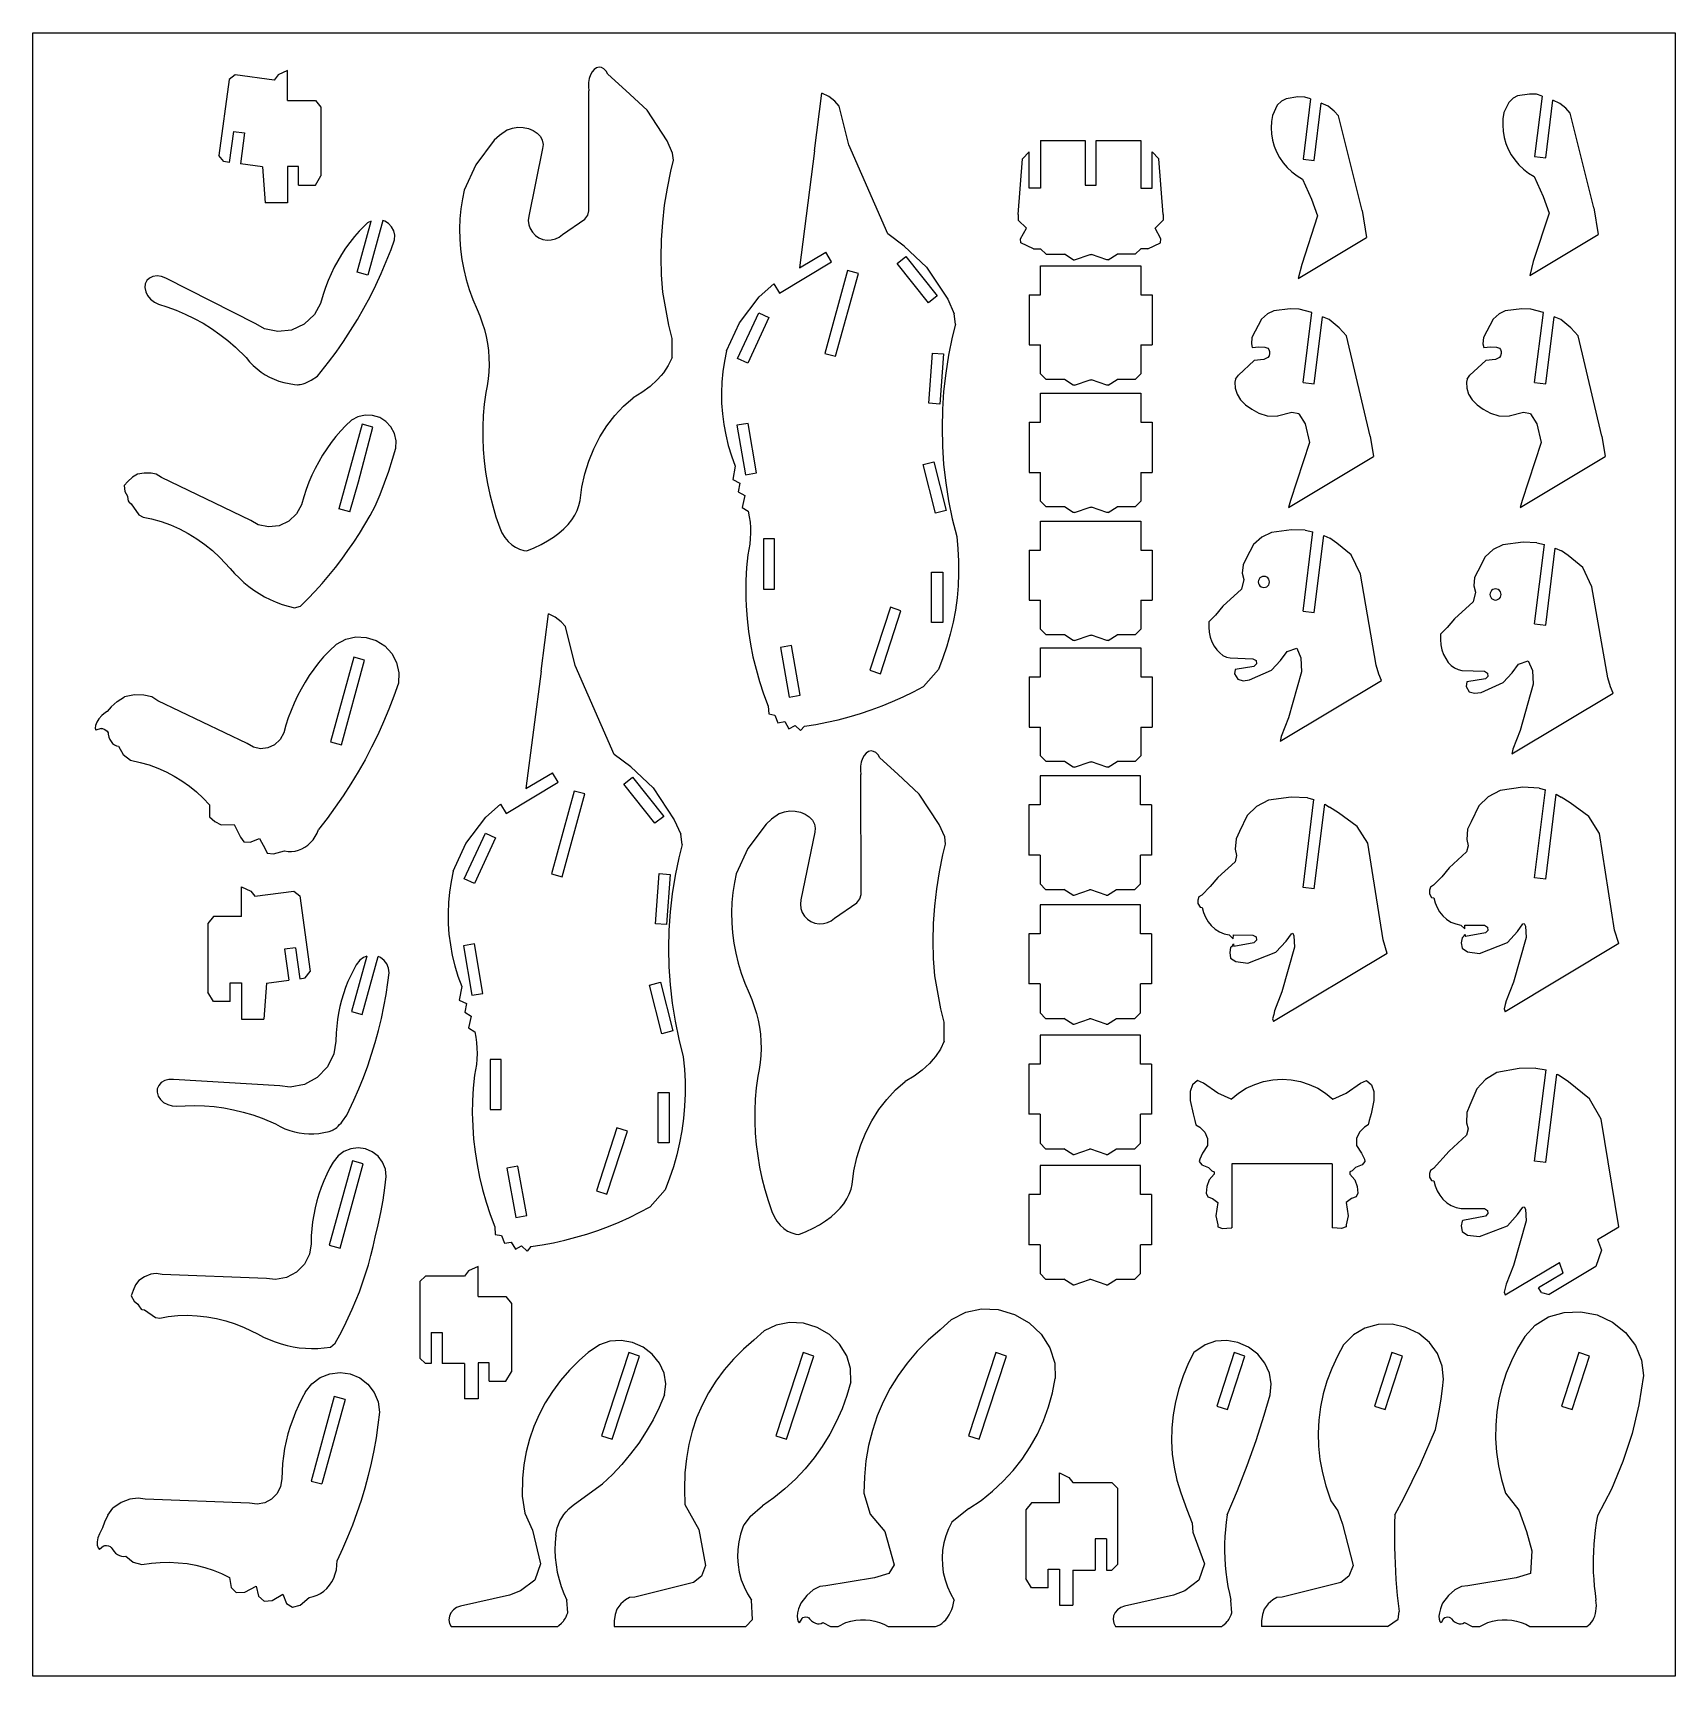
# Model space of a CAD drawing. Extents: x -147 to 147, y -147 to 147.
import ezdxf

# ---------------------------------------------------------------- set-up
doc = ezdxf.new("R2010")
doc.units = 0
doc.header["$MEASUREMENT"] = 0
doc.layers.get('0').update_dxf_attribs({"linetype": 'CONTINUOUS'})

msp = doc.modelspace()

# ---------------------------------------------------------------- linework, layer by layer
for p, q in [((-147.14, -147.21), (-147.14, 147.21)), ((-147.14, 147.21), (147.14, 147.21)), ((147.14, 147.21), (147.14, -147.21)), ((-111.98, 138.83), (-113.79, 125.26)), ((-110.86, 139.68), (-111.98, 138.83)), ((-103.92, 138.76), (-110.86, 139.68)), ((-103.21, 139.67), (-103.92, 138.76)), ((-101.51, 140.48), (-103.21, 139.67)), ((-101.51, 135.12), (-101.51, 140.48)), ((-47.45, 139.04), (-47.57, 138.32)), ((-47.23, 139.69), (-47.45, 139.04)), ((-46.93, 140.25), (-47.23, 139.69)), ((-46.56, 140.67), (-46.93, 140.25)), ((-46.14, 140.95), (-46.56, 140.67)), ((-45.69, 141.05), (-46.14, 140.95)), ((-45.24, 140.98), (-45.69, 141.05)), ((-44.82, 140.75), (-45.24, 140.98)), ((-44.43, 140.36), (-44.82, 140.75)), ((-44.11, 139.83), (-44.43, 140.36)), ((-40.88, 136.88), (-44.11, 139.83)), ((-47.57, 138.32), (-47.59, 137.57)), ((-47.59, 137.57), (-47.5, 136.84)), ((-47.49, 115.35), (-47.5, 136.84)), ((-37.08, 133.33), (-40.88, 136.88)), ((-7.05, 126.08), (-5.77, 136.38)), ((-4.52, 135.8), (-5.77, 136.38)), ((-3.45, 134.95), (-4.52, 135.8)), ((79.53, 135.75), (77.42, 135.41)), ((80.8, 135.7), (79.53, 135.75)), ((81.81, 135.39), (80.8, 135.7)), ((118.12, 135.5), (117.34, 134.75)), ((118.92, 135.91), (118.12, 135.5)), ((121.03, 136.25), (118.92, 135.91)), ((122.3, 136.2), (121.03, 136.25)), ((123.31, 135.89), (121.96, 125.08)), ((123.31, 135.89), (122.3, 136.2)), ((-101.51, 135.12), (-96.51, 135.12)), ((-96.51, 135.12), (-95.51, 133.87)), ((-95.51, 133.87), (-95.51, 121.59)), ((-33.49, 127.88), (-37.08, 133.33)), ((-2.67, 134.1), (-3.45, 134.95)), ((-0.94, 127.14), (-2.67, 134.1)), ((75.84, 134.25), (74.96, 132.43)), ((76.62, 135), (75.84, 134.25)), ((77.42, 135.41), (76.62, 135)), ((81.81, 135.39), (80.46, 124.58)), ((82.45, 124.33), (83.73, 134.63)), ((84.98, 134.05), (83.73, 134.63)), ((86.05, 133.2), (84.98, 134.05)), ((86.83, 132.35), (86.05, 133.2)), ((116.46, 132.93), (116.29, 131.82)), ((117.34, 134.75), (116.46, 132.93)), ((123.95, 124.83), (125.23, 135.13)), ((126.48, 134.55), (125.23, 135.13)), ((127.55, 133.7), (126.48, 134.55)), ((128.33, 132.85), (127.55, 133.7)), ((132.54, 115.87), (128.33, 132.85)), ((-111.2, 129.55), (-111.94, 124)), ((-111.2, 129.55), (-109.22, 129.28)), ((-62.09, 129.84), (-63.51, 128.81)), ((-62.09, 129.84), (-61.21, 130.15)), ((-61.21, 130.15), (-60.26, 130.3)), ((-60.26, 130.3), (-59.28, 130.28)), ((-59.28, 130.28), (-58.34, 130.09)), ((-58.34, 130.09), (-57.49, 129.74)), ((-57.49, 129.74), (-56.76, 129.25)), ((74.79, 131.32), (74.74, 130.2)), ((74.74, 130.2), (74.81, 129.09)), ((74.96, 132.43), (74.79, 131.32)), ((91.04, 115.37), (86.83, 132.35)), ((116.29, 131.82), (116.24, 130.7)), ((116.24, 130.7), (116.31, 129.59)), ((116.31, 129.59), (116.5, 128.49)), ((-109.22, 129.28), (-109.96, 123.74)), ((-64.46, 127.96), (-67.78, 123.59)), ((-63.51, 128.81), (-64.46, 127.96)), ((-56.76, 129.25), (-56.2, 128.65)), ((-56.2, 128.65), (-55.85, 127.96)), ((-55.85, 127.96), (-55.71, 127.23)), ((-55.71, 127.23), (-55.79, 126.5)), ((-32.5, 125.64), (-33.49, 127.88)), ((6.05, 111.19), (-0.94, 127.14)), ((33.41, 127.9), (41.41, 127.9)), ((33.41, 127.9), (33.41, 119.4)), ((41.41, 127.9), (41.41, 119.9)), ((43.41, 127.9), (51.41, 127.9)), ((43.41, 119.9), (43.41, 127.9)), ((51.41, 127.9), (51.41, 119.4)), ((74.81, 129.09), (75, 127.99)), ((75, 127.99), (75.31, 126.91)), ((75.31, 126.91), (75.73, 125.87)), ((116.5, 128.49), (116.81, 127.41)), ((116.81, 127.41), (117.23, 126.37)), ((-112.93, 124.14), (-113.79, 125.26)), ((-111.94, 124), (-112.93, 124.14)), ((-106, 123.21), (-109.96, 123.74)), ((-55.79, 126.5), (-58.29, 114.36)), ((-32.82, 122.46), (-32.34, 124.38)), ((-32.34, 124.38), (-32.5, 125.64)), ((-7.05, 126.08), (-9.79, 105.09)), ((29.41, 114.66), (30.17, 124.62)), ((31.41, 125.88), (30.17, 124.62)), ((31.41, 119.4), (31.41, 125.88)), ((53.41, 125.88), (54.65, 124.62)), ((53.41, 119.4), (53.41, 125.88)), ((55.41, 114.66), (54.65, 124.62)), ((75.73, 125.87), (76.27, 124.88)), ((76.27, 124.88), (76.91, 123.94)), ((76.91, 123.94), (77.64, 123.08)), ((80.46, 124.58), (82.45, 124.33)), ((117.23, 126.37), (117.77, 125.38)), ((117.77, 125.38), (118.41, 124.44)), ((118.41, 124.44), (119.14, 123.58)), ((121.96, 125.08), (123.95, 124.83)), ((-106, 123.21), (-105.51, 116.77)), ((-101.51, 123.24), (-101.51, 116.77)), ((-99.51, 123.24), (-101.51, 123.24)), ((-99.51, 119.93), (-99.51, 123.24)), ((-96.51, 119.93), (-95.51, 121.59)), ((-67.78, 123.59), (-69.86, 119.03)), ((-33.44, 119.4), (-32.82, 122.46)), ((77.64, 123.08), (78.47, 122.29)), ((78.47, 122.29), (79.38, 121.59)), ((79.38, 121.59), (80.35, 120.98)), ((80.35, 120.98), (81.97, 117.4)), ((119.14, 123.58), (119.97, 122.79)), ((119.97, 122.79), (120.88, 122.09)), ((120.88, 122.09), (121.85, 121.48)), ((121.85, 121.48), (123.47, 117.9)), ((-99.51, 119.93), (-96.51, 119.93)), ((-69.86, 119.03), (-70.18, 117.49)), ((-33.93, 116.32), (-33.44, 119.4)), ((33.41, 119.4), (31.41, 119.4)), ((41.41, 119.9), (43.41, 119.9)), ((51.41, 119.4), (53.41, 119.4)), ((123.47, 117.9), (124.56, 114.91)), ((-101.51, 116.77), (-105.51, 116.77)), ((-70.45, 115.7), (-70.62, 113.89)), ((-70.18, 117.49), (-70.45, 115.7)), ((-47.72, 114.57), (-47.49, 115.35)), ((-34.27, 113.22), (-33.93, 116.32)), ((81.97, 117.4), (83.06, 114.41)), ((91.04, 115.37), (91.84, 110.57)), ((124.56, 114.91), (121.72, 106.22)), ((132.54, 115.87), (133.34, 111.07)), ((-89.05, 104.35), (-86.54, 113.5)), ((-87.9, 112.48), (-88.64, 111.7)), ((-87.15, 113.18), (-87.9, 112.48)), ((-86.54, 113.5), (-87.15, 113.18)), ((-84.44, 113.58), (-87.12, 103.82)), ((-84.08, 113.46), (-84.44, 113.58)), ((-83.4, 113.04), (-84.08, 113.46)), ((-82.85, 112.45), (-83.4, 113.04)), ((-82.47, 111.73), (-82.85, 112.45)), ((-70.62, 113.89), (-70.68, 112.08)), ((-70.68, 112.08), (-70.65, 110.26)), ((-58.29, 114.36), (-58.36, 113.6)), ((-58.36, 113.6), (-58.26, 112.84)), ((-58.26, 112.84), (-58.01, 112.13)), ((-58.01, 112.13), (-57.61, 111.48)), ((-52.23, 111.11), (-48.22, 113.85)), ((-48.22, 113.85), (-47.72, 114.57)), ((-34.48, 110.11), (-34.27, 113.22)), ((29.41, 114.66), (29.41, 113.68)), ((30.88, 112.24), (29.41, 113.68)), ((29.83, 110.32), (30.88, 112.24)), ((53.95, 112.24), (55.41, 113.68)), ((55, 110.32), (53.95, 112.24)), ((55.41, 114.66), (55.41, 113.68)), ((83.06, 114.41), (80.22, 105.72)), ((-90.32, 109.67), (-91.1, 108.61)), ((-89.5, 110.71), (-90.32, 109.67)), ((-88.64, 111.7), (-89.5, 110.71)), ((-82.95, 108.37), (-82.33, 110.11)), ((-82.3, 110.95), (-82.47, 111.73)), ((-82.33, 110.11), (-82.3, 110.95)), ((-70.65, 110.26), (-70.51, 108.44)), ((-57.61, 111.48), (-57.09, 110.93)), ((-57.09, 110.93), (-56.46, 110.5)), ((-56.46, 110.5), (-55.75, 110.21)), ((-55.75, 110.21), (-55, 110.08)), ((-55, 110.08), (-54.24, 110.11)), ((-54.24, 110.11), (-53.51, 110.3)), ((-53.51, 110.3), (-52.82, 110.63)), ((-52.82, 110.63), (-52.23, 111.11)), ((-34.55, 106.99), (-34.48, 110.11)), ((9, 108.97), (6.05, 111.19)), ((9, 108.97), (13.01, 105.21)), ((29.87, 109.61), (29.83, 110.32)), ((32.17, 108.53), (29.87, 109.61)), ((52.66, 108.53), (54.95, 109.61)), ((54.95, 109.61), (55, 110.32)), ((79.58, 103.22), (91.84, 110.57)), ((121.08, 103.72), (133.34, 111.07)), ((-92.5, 106.38), (-93.13, 105.22)), ((-91.82, 107.51), (-92.5, 106.38)), ((-91.1, 108.61), (-91.82, 107.51)), ((-84.71, 104.1), (-83.8, 106.23)), ((-83.8, 106.23), (-82.95, 108.37)), ((-70.51, 108.44), (-70.27, 106.62)), ((-70.27, 106.62), (-69.92, 104.81)), ((-34.48, 103.86), (-34.55, 106.99)), ((-13.34, 100.59), (-4.01, 106.18)), ((-9.79, 105.09), (-5.04, 107.9)), ((-4.01, 106.18), (-5.04, 107.9)), ((7.73, 105.87), (9.29, 107.12)), ((9.29, 107.12), (14.91, 100.08)), ((32.17, 108.53), (33.41, 108.53)), ((34.41, 107.53), (33.41, 108.53)), ((34.41, 107.53), (37.69, 107.53)), ((39.29, 106.53), (37.69, 107.53)), ((39.29, 106.53), (39.54, 106.53)), ((39.54, 106.53), (42.29, 107.48)), ((42.29, 107.48), (42.54, 107.48)), ((45.29, 106.53), (42.54, 107.48)), ((45.54, 106.53), (45.29, 106.53)), ((45.54, 106.53), (47.14, 107.53)), ((50.41, 107.53), (47.14, 107.53)), ((50.41, 107.53), (51.41, 108.53)), ((52.66, 108.53), (51.41, 108.53)), ((121.72, 106.22), (121.08, 103.72)), ((-126.25, 103.28), (-126.72, 102.83)), ((-125.62, 103.57), (-126.25, 103.28)), ((-124.88, 103.67), (-125.62, 103.57)), ((-124.09, 103.57), (-124.88, 103.67)), ((-123.31, 103.28), (-124.09, 103.57)), ((-107.17, 95.07), (-123.31, 103.28)), ((-93.71, 104.03), (-94.24, 102.83)), ((-93.13, 105.22), (-93.71, 104.03)), ((-87.12, 103.82), (-89.05, 104.35)), ((-85.68, 102), (-84.71, 104.1)), ((-69.92, 104.81), (-69.48, 103.01)), ((-34.27, 100.75), (-34.48, 103.86)), ((-1.14, 104.62), (-5.22, 89.79)), ((-3.29, 89.26), (0.79, 104.09)), ((0.79, 104.09), (-1.14, 104.62)), ((13.34, 98.84), (7.73, 105.87)), ((13.01, 105.21), (16.8, 99.47)), ((33.41, 105.48), (51.41, 105.48)), ((33.41, 100.29), (33.41, 105.48)), ((51.41, 105.48), (51.41, 100.29)), ((80.22, 105.72), (79.58, 103.22)), ((-127, 102.24), (-127.07, 101.56)), ((-127.07, 101.56), (-126.92, 100.84)), ((-126.72, 102.83), (-127, 102.24)), ((-126.92, 100.84), (-126.57, 100.13)), ((-126.57, 100.13), (-126.03, 99.49)), ((-95.13, 100.34), (-95.6, 98.71)), ((-94.71, 101.59), (-95.13, 100.34)), ((-94.24, 102.83), (-94.71, 101.59)), ((-86.72, 99.92), (-85.68, 102)), ((-69.48, 103.01), (-68.94, 101.22)), ((-68.94, 101.22), (-68.3, 99.45)), ((-33.17, 94.85), (-34.27, 100.75)), ((-17, 99.91), (-14.34, 102.26)), ((-14.34, 102.26), (-13.34, 100.59)), ((31.41, 100.29), (33.41, 100.29)), ((31.41, 100.29), (31.41, 91.29)), ((51.41, 100.29), (53.41, 100.29)), ((53.41, 100.29), (53.41, 91.29)), ((-126.03, 99.49), (-125.36, 98.97)), ((-125.36, 98.97), (-124.6, 98.6)), ((-124.6, 98.6), (-123.11, 98.1)), ((-123.11, 98.1), (-121.48, 97.52)), ((-121.48, 97.52), (-119.84, 96.83)), ((-95.6, 98.71), (-96.7, 96.76)), ((-88.98, 95.86), (-87.82, 97.88)), ((-87.82, 97.88), (-86.72, 99.92)), ((-68.3, 99.45), (-67.54, 97.66)), ((-67.54, 97.66), (-67.05, 96.5)), ((-20.54, 95.25), (-17, 99.91)), ((14.91, 100.08), (13.34, 98.84)), ((16.8, 99.47), (17.95, 96.87)), ((75.21, 97.39), (74.11, 96.87)), ((78.17, 97.77), (75.21, 97.39)), ((79.79, 97.71), (78.17, 97.77)), ((82.02, 97.11), (79.79, 97.71)), ((116.71, 97.39), (115.61, 96.87)), ((119.67, 97.77), (116.71, 97.39)), ((121.29, 97.71), (119.67, 97.77)), ((123.52, 97.11), (121.29, 97.71)), ((-119.84, 96.83), (-118.22, 96.04)), ((-118.22, 96.04), (-116.64, 95.17)), ((-116.64, 95.17), (-115.11, 94.22)), ((-115.11, 94.22), (-113.62, 93.18)), ((-105.64, 94.18), (-107.17, 95.07)), ((-98.54, 95.03), (-100.79, 93.97)), ((-96.7, 96.76), (-98.54, 95.03)), ((-90.2, 93.88), (-88.98, 95.86)), ((-67.05, 96.5), (-66.61, 95.28)), ((-66.61, 95.28), (-66.23, 94.04)), ((-32.6, 92.43), (-33.17, 94.85)), ((-22.83, 90.25), (-20.54, 95.25)), ((-20.85, 88.89), (-17.05, 97.05)), ((-15.24, 96.21), (-19.03, 88.04)), ((-17.05, 97.05), (-15.24, 96.21)), ((18.19, 95.02), (17.6, 92.68)), ((18.19, 95.02), (17.95, 96.87)), ((73.02, 95.91), (71.31, 92.63)), ((74.11, 96.87), (73.02, 95.91)), ((80.46, 84.58), (82.02, 97.11)), ((82.45, 84.33), (83.94, 96.35)), ((85.13, 95.86), (83.94, 96.35)), ((86.94, 94.38), (85.13, 95.86)), ((88.26, 92.91), (86.94, 94.38)), ((114.52, 95.91), (112.81, 92.63)), ((115.61, 96.87), (114.52, 95.91)), ((121.96, 84.58), (123.52, 97.11)), ((123.95, 84.33), (125.44, 96.35)), ((126.63, 95.86), (125.44, 96.35)), ((128.44, 94.38), (126.63, 95.86)), ((129.76, 92.91), (128.44, 94.38)), ((-113.62, 93.18), (-112.2, 92.07)), ((-112.2, 92.07), (-110.84, 90.88)), ((-103.23, 93.68), (-105.64, 94.18)), ((-100.79, 93.97), (-103.23, 93.68)), ((-92.8, 90.03), (-91.47, 91.93)), ((-91.47, 91.93), (-90.2, 93.88)), ((-66.23, 94.04), (-65.92, 92.8)), ((-65.92, 92.8), (-65.69, 91.54)), ((-65.69, 91.54), (-65.52, 90.28)), ((-32.6, 89.03), (-32.6, 92.43)), ((17.6, 92.68), (16.94, 89.47)), ((31.41, 91.29), (33.41, 91.29)), ((33.41, 86.1), (33.41, 91.29)), ((51.41, 91.29), (51.41, 86.1)), ((51.41, 91.29), (53.41, 91.29)), ((71.31, 92.63), (71.2, 91.48)), ((71.2, 91.48), (71.37, 90.85)), ((92.5, 74.96), (88.26, 92.91)), ((112.81, 92.63), (112.7, 91.48)), ((112.7, 91.48), (112.87, 90.85)), ((134, 74.96), (129.76, 92.91)), ((-110.84, 90.88), (-108.93, 89.04)), ((-108.93, 89.04), (-108.29, 88.27)), ((-94.18, 88.18), (-92.8, 90.03)), ((-65.52, 90.28), (-65.42, 89.01)), ((-65.42, 89.01), (-65.4, 87.74)), ((-32.6, 89.03), (-33.28, 87.63)), ((-23.21, 88.39), (-23.5, 86.52)), ((-22.83, 90.25), (-23.21, 88.39)), ((-19.03, 88.04), (-20.85, 88.89)), ((-5.22, 89.79), (-3.29, 89.26)), ((13.41, 80.85), (14.07, 89.82)), ((14.07, 89.82), (16.06, 89.68)), ((16.06, 89.68), (15.4, 80.7)), ((16.94, 89.47), (16.43, 86.23)), ((71.73, 88.53), (68.87, 85.89)), ((71.37, 90.85), (72.57, 90.94)), ((73.46, 88.71), (71.73, 88.53)), ((72.57, 90.94), (73.62, 90.9)), ((74.17, 89.04), (73.46, 88.71)), ((73.62, 90.9), (74.17, 90.74)), ((74.17, 90.74), (74.33, 90.48)), ((74.37, 89.37), (74.17, 89.04)), ((74.33, 90.48), (74.44, 90.13)), ((74.46, 89.75), (74.37, 89.37)), ((74.44, 90.13), (74.46, 89.75)), ((113.23, 88.53), (110.37, 85.89)), ((112.87, 90.85), (114.07, 90.94)), ((114.96, 88.71), (113.23, 88.53)), ((114.07, 90.94), (115.12, 90.9)), ((115.67, 89.04), (114.96, 88.71)), ((115.12, 90.9), (115.67, 90.74)), ((115.67, 90.74), (115.83, 90.48)), ((115.87, 89.37), (115.67, 89.04)), ((115.83, 90.48), (115.94, 90.13)), ((115.96, 89.75), (115.87, 89.37)), ((115.94, 90.13), (115.96, 89.75)), ((-108.29, 88.27), (-107.64, 87.6)), ((-107.64, 87.6), (-106.96, 86.99)), ((-106.96, 86.99), (-106.24, 86.44)), ((-106.24, 86.44), (-105.49, 85.95)), ((-105.49, 85.95), (-104.71, 85.51)), ((-104.71, 85.51), (-103.89, 85.14)), ((-97.27, 85), (-96.14, 85.7)), ((-96.14, 85.7), (-94.18, 88.18)), ((-65.44, 86.47), (-65.56, 85.21)), ((-65.4, 87.74), (-65.44, 86.47)), ((-34.58, 85.82), (-35.25, 85.03)), ((-34.16, 86.3), (-34.58, 85.82)), ((-33.28, 87.63), (-34.16, 86.3)), ((-23.5, 86.52), (-23.68, 84.64)), ((16.43, 86.23), (16.06, 82.97)), ((33.41, 86.1), (34.41, 85.1)), ((50.41, 85.1), (51.41, 86.1)), ((68.36, 85.17), (68.87, 85.89)), ((109.86, 85.17), (110.37, 85.89)), ((-103.89, 85.14), (-103.04, 84.82)), ((-103.04, 84.82), (-102.15, 84.56)), ((-102.15, 84.56), (-101.23, 84.36)), ((-101.23, 84.36), (-100.28, 84.22)), ((-100.28, 84.22), (-99.71, 84.17)), ((-99.71, 84.17), (-99.68, 84.17)), ((-99.68, 84.17), (-99.59, 84.17)), ((-99.59, 84.17), (-99.44, 84.18)), ((-99.44, 84.18), (-99.23, 84.21)), ((-99.23, 84.21), (-98.97, 84.26)), ((-98.97, 84.26), (-98.68, 84.35)), ((-98.68, 84.35), (-98.35, 84.47)), ((-98.35, 84.47), (-98, 84.62)), ((-98, 84.62), (-97.64, 84.79)), ((-97.64, 84.79), (-97.27, 85)), ((-65.99, 82.76), (-66.26, 80.7)), ((-65.75, 83.96), (-65.99, 82.76)), ((-65.56, 85.21), (-65.75, 83.96)), ((-37.99, 82.78), (-39.6, 81.82)), ((-36.53, 83.86), (-37.99, 82.78)), ((-35.25, 85.03), (-36.53, 83.86)), ((-23.68, 84.64), (-23.75, 82.74)), ((-23.75, 82.74), (-23.72, 80.85)), ((16.06, 82.97), (15.84, 79.7)), ((33.41, 82.66), (51.41, 82.66)), ((33.41, 77.47), (33.41, 82.66)), ((37.69, 85.1), (34.41, 85.1)), ((39.29, 84.1), (37.69, 85.1)), ((39.54, 84.1), (39.29, 84.1)), ((39.54, 84.1), (42.29, 85.06)), ((42.29, 85.06), (42.54, 85.06)), ((45.29, 84.1), (42.54, 85.06)), ((45.54, 84.1), (45.29, 84.1)), ((45.54, 84.1), (47.14, 85.1)), ((50.41, 85.1), (47.14, 85.1)), ((51.41, 82.66), (51.41, 77.47)), ((68.36, 85.17), (68.24, 84.63)), ((68.24, 84.63), (68.3, 83.54)), ((68.3, 83.54), (68.64, 82.48)), ((68.64, 82.48), (69.26, 81.48)), ((80.46, 84.58), (82.45, 84.33)), ((109.86, 85.17), (109.74, 84.63)), ((109.74, 84.63), (109.8, 83.54)), ((109.8, 83.54), (110.14, 82.48)), ((110.14, 82.48), (110.76, 81.48)), ((121.96, 84.58), (123.95, 84.33)), ((-66.26, 80.7), (-66.43, 78.67)), ((-42.87, 78.63), (-41.3, 80.31)), ((-41.3, 80.31), (-39.6, 81.82)), ((-23.72, 80.85), (-23.58, 78.95)), ((15.4, 80.7), (13.41, 80.85)), ((15.84, 79.7), (15.77, 76.42)), ((69.26, 81.48), (70.14, 80.56)), ((70.14, 80.56), (71.26, 79.76)), ((71.26, 79.76), (72.57, 79.1)), ((110.76, 81.48), (111.64, 80.56)), ((111.64, 80.56), (112.76, 79.76)), ((112.76, 79.76), (114.07, 79.1)), ((-88.13, 77.08), (-92.29, 61.95)), ((-91.11, 76.83), (-91.96, 75.92)), ((-90.05, 77.81), (-91.11, 76.83)), ((-88.88, 78.43), (-90.05, 77.81)), ((-87.59, 78.72), (-88.88, 78.43)), ((-86.2, 76.55), (-88.13, 77.08)), ((-86.26, 78.67), (-87.59, 78.72)), ((-84.99, 78.28), (-86.26, 78.67)), ((-83.87, 77.57), (-84.99, 78.28)), ((-82.97, 76.6), (-83.87, 77.57)), ((-82.35, 75.43), (-82.97, 76.6)), ((-66.43, 78.67), (-66.51, 76.64)), ((-66.51, 76.64), (-66.51, 75.81)), ((-45.54, 74.81), (-44.28, 76.79)), ((-44.28, 76.79), (-42.87, 78.63)), ((-23.58, 78.95), (-23.33, 77.06)), ((-23.33, 77.06), (-22.98, 75.17)), ((-18.99, 77.24), (-20.97, 76.9)), ((-20.97, 76.9), (-19.45, 68.03)), ((-17.48, 68.37), (-18.99, 77.24)), ((31.41, 77.47), (33.41, 77.47)), ((31.41, 77.47), (31.41, 68.47)), ((51.41, 77.47), (53.41, 77.47)), ((53.41, 77.47), (53.41, 68.47)), ((72.57, 79.1), (74.04, 78.6)), ((74.04, 78.6), (75.9, 78.52)), ((78.46, 79.22), (75.9, 78.52)), ((79.71, 78.97), (78.46, 79.22)), ((79.71, 78.97), (80.84, 77.15)), ((80.84, 77.15), (81.61, 73.79)), ((114.07, 79.1), (115.54, 78.6)), ((115.54, 78.6), (117.4, 78.52)), ((119.96, 79.22), (117.4, 78.52)), ((121.21, 78.97), (119.96, 79.22)), ((121.21, 78.97), (122.34, 77.15)), ((122.34, 77.15), (123.11, 73.79)), ((-93.69, 73.81), (-94.48, 72.7)), ((-92.84, 74.88), (-93.69, 73.81)), ((-91.96, 75.92), (-92.84, 74.88)), ((-88.77, 66.79), (-86.2, 76.55)), ((-82.05, 74.13), (-82.35, 75.43)), ((-82.11, 72.79), (-82.05, 74.13)), ((-66.51, 75.81), (-66.51, 74.6)), ((-66.51, 74.6), (-66.43, 72.57)), ((-46.62, 72.7), (-45.54, 74.81)), ((-22.98, 75.17), (-22.52, 73.3)), ((15.77, 76.42), (15.84, 73.15)), ((81.61, 73.79), (78.21, 63.44)), ((92.5, 74.96), (93.11, 71.33)), ((123.11, 73.79), (119.71, 63.44)), ((134, 74.96), (134.61, 71.33)), ((-95.22, 71.56), (-95.92, 70.38)), ((-94.48, 72.7), (-95.22, 71.56)), ((-83.36, 68.71), (-82.67, 70.84)), ((-82.67, 70.84), (-82.11, 72.79)), ((-66.43, 72.57), (-66.26, 70.54)), ((-47.52, 70.49), (-46.62, 72.7)), ((-22.52, 73.3), (-21.96, 71.44)), ((-21.96, 71.44), (-21.3, 69.6)), ((15.84, 73.15), (16.06, 69.87)), ((77.84, 62.18), (93.11, 71.33)), ((119.34, 62.18), (134.61, 71.33)), ((-128.41, 68.13), (-129.28, 67.59)), ((-127.2, 68.35), (-128.41, 68.13)), ((-125.96, 68.34), (-127.2, 68.35)), ((-125.06, 68.12), (-125.96, 68.34)), ((-124.11, 67.54), (-125.06, 68.12)), ((-97.15, 67.95), (-97.68, 66.69)), ((-96.56, 69.18), (-97.15, 67.95)), ((-95.92, 70.38), (-96.56, 69.18)), ((-84.11, 66.58), (-83.36, 68.71)), ((-66.26, 70.54), (-66.01, 68.51)), ((-66.01, 68.51), (-65.67, 66.49)), ((-48.76, 65.82), (-48.24, 68.19)), ((-48.24, 68.19), (-47.52, 70.49)), ((-21.3, 69.6), (-21.72, 67.16)), ((-19.45, 68.03), (-17.48, 68.37)), ((12.37, 69.86), (14.3, 70.35)), ((14.58, 61.14), (12.37, 69.86)), ((14.3, 70.35), (16.52, 61.63)), ((16.06, 69.87), (16.43, 66.62)), ((31.41, 68.47), (33.41, 68.47)), ((33.41, 63.28), (33.41, 68.47)), ((51.41, 68.47), (51.41, 63.28)), ((51.41, 68.47), (53.41, 68.47)), ((-130.11, 66.82), (-130.76, 66.09)), ((-130.76, 66.09), (-130.65, 65.01)), ((-130.65, 65.01), (-130.2, 64.21)), ((-129.28, 67.59), (-130.11, 66.82)), ((-108.09, 59.85), (-124.11, 67.54)), ((-98.16, 65.41), (-98.58, 64.11)), ((-97.68, 66.69), (-98.16, 65.41)), ((-90.36, 61.42), (-88.77, 66.79)), ((-84.93, 64.48), (-84.11, 66.58)), ((-65.67, 66.49), (-65.25, 64.48)), ((-49.08, 63.4), (-48.76, 65.82)), ((-21.72, 67.16), (-20.46, 66.55)), ((-20.46, 66.55), (-20.73, 65)), ((-20.73, 65), (-19.58, 64.3)), ((16.43, 66.62), (16.94, 63.38)), ((-130.2, 64.21), (-130.11, 63.68)), ((-130.11, 63.68), (-130.04, 63.38)), ((-130.04, 63.38), (-129.97, 63.21)), ((-129.97, 63.21), (-129.92, 63.11)), ((-129.92, 63.11), (-129.91, 63.1)), ((-129.91, 63.1), (-129.51, 62.85)), ((-129.51, 62.85), (-128.14, 60.88)), ((-99, 62.62), (-99.89, 61.05)), ((-98.58, 64.11), (-99, 62.62)), ((-90.36, 61.42), (-92.29, 61.95)), ((-86.71, 60.75), (-85.81, 62.39)), ((-85.81, 62.39), (-84.93, 64.48)), ((-65.25, 64.48), (-64.74, 62.49)), ((-64.74, 62.49), (-64.15, 60.5)), ((-49.59, 61.64), (-49.28, 62.51)), ((-49.28, 62.51), (-49.08, 63.4)), ((-19.58, 64.3), (-20.05, 62.17)), ((-20.05, 62.17), (-18.95, 61.5)), ((16.94, 63.38), (17.6, 60.17)), ((33.41, 63.28), (34.41, 62.28)), ((37.69, 62.28), (34.41, 62.28)), ((39.29, 61.28), (37.69, 62.28)), ((39.54, 61.28), (42.29, 62.24)), ((42.29, 62.24), (42.54, 62.24)), ((45.29, 61.28), (42.54, 62.24)), ((45.54, 61.28), (47.14, 62.28)), ((50.41, 62.28), (47.14, 62.28)), ((50.41, 62.28), (51.41, 63.28)), ((78.21, 63.44), (77.84, 62.18)), ((119.71, 63.44), (119.34, 62.18)), ((-128.14, 60.88), (-127.4, 60.42)), ((-127.4, 60.42), (-125.85, 60.17)), ((-125.85, 60.17), (-124.16, 59.67)), ((-124.16, 59.67), (-122.48, 59.06)), ((-122.48, 59.06), (-120.85, 58.34)), ((-106.75, 59.07), (-108.09, 59.85)), ((-104.9, 58.68), (-106.75, 59.07)), ((-103.03, 58.91), (-104.9, 58.68)), ((-101.3, 59.72), (-103.03, 58.91)), ((-99.89, 61.05), (-101.3, 59.72)), ((-88.61, 57.54), (-87.64, 59.13)), ((-87.64, 59.13), (-86.71, 60.75)), ((-64.15, 60.5), (-63.49, 58.55)), ((-52, 58.33), (-51.23, 59.12)), ((-51.23, 59.12), (-50.57, 59.94)), ((-50.57, 59.94), (-50.02, 60.78)), ((-50.02, 60.78), (-49.59, 61.64)), ((-18.95, 61.5), (-18.76, 60.52)), ((-18.76, 60.52), (-18.63, 59.54)), ((-18.63, 59.54), (-18.56, 58.56)), ((16.52, 61.63), (14.58, 61.14)), ((17.6, 60.17), (18.4, 56.99)), ((33.41, 59.73), (51.41, 59.73)), ((33.41, 54.54), (33.41, 59.73)), ((39.54, 61.28), (39.29, 61.28)), ((45.54, 61.28), (45.29, 61.28)), ((51.41, 59.73), (51.41, 54.54)), ((-120.85, 58.34), (-119.28, 57.51)), ((-119.28, 57.51), (-117.76, 56.58)), ((-117.76, 56.58), (-116.31, 55.55)), ((-90.69, 54.44), (-89.63, 55.98)), ((-89.63, 55.98), (-88.61, 57.54)), ((-63.49, 58.55), (-63.08, 57.62)), ((-63.08, 57.62), (-62.58, 56.8)), ((-62.58, 56.8), (-61.99, 56.09)), ((-61.99, 56.09), (-61.33, 55.5)), ((-56.08, 55.53), (-54.92, 56.17)), ((-54.92, 56.17), (-53.85, 56.85)), ((-53.85, 56.85), (-52.87, 57.57)), ((-52.87, 57.57), (-52, 58.33)), ((-18.58, 56.6), (-18.67, 55.62)), ((-18.54, 57.58), (-18.58, 56.6)), ((-18.56, 58.56), (-18.54, 57.58)), ((-16.22, 56.54), (-16.22, 47.54)), ((-14.22, 56.54), (-16.22, 56.54)), ((-14.22, 47.54), (-14.22, 56.54)), ((18.4, 56.99), (18.62, 54.79)), ((73.05, 56.88), (71.6, 55.56)), ((74.79, 57.72), (73.05, 56.88)), ((78.4, 58.19), (74.79, 57.72)), ((80.86, 58.09), (78.4, 58.19)), ((80.46, 43.58), (82.23, 57.8)), ((80.86, 58.09), (82.23, 57.8)), ((82.45, 43.33), (84.16, 57.13)), ((84.16, 57.13), (85.29, 56.65)), ((86.49, 55.8), (85.29, 56.65)), ((119.9, 55.94), (116.29, 55.47)), ((122.36, 55.84), (119.9, 55.94)), ((-116.31, 55.55), (-114.94, 54.44)), ((-114.94, 54.44), (-113.65, 53.23)), ((-113.65, 53.23), (-111.79, 51.25)), ((-91.79, 52.93), (-90.69, 54.44)), ((-61.33, 55.5), (-60.64, 55.04)), ((-60.64, 55.04), (-59.91, 54.7)), ((-59.91, 54.7), (-59.18, 54.48)), ((-59.18, 54.48), (-58.64, 54.4)), ((-58.64, 54.4), (-57.32, 54.94)), ((-57.32, 54.94), (-56.08, 55.53)), ((-19.02, 53.69), (-19.24, 51.41)), ((-18.82, 54.65), (-19.02, 53.69)), ((-18.67, 55.62), (-18.82, 54.65)), ((18.62, 54.79), (18.73, 52.58)), ((31.41, 54.54), (33.41, 54.54)), ((31.41, 54.54), (31.41, 45.54)), ((51.41, 54.54), (53.41, 54.54)), ((53.41, 54.54), (53.41, 45.54)), ((70.29, 53.02), (69.71, 51.9)), ((71.6, 55.56), (70.29, 53.02)), ((89.1, 53.67), (86.49, 55.8)), ((90.73, 50.2), (89.1, 53.67)), ((113.1, 53.31), (111.79, 50.77)), ((114.55, 54.63), (113.1, 53.31)), ((116.29, 55.47), (114.55, 54.63)), ((121.96, 41.33), (123.73, 55.55)), ((122.36, 55.84), (123.73, 55.55)), ((123.95, 41.08), (125.66, 54.88)), ((125.66, 54.88), (126.79, 54.4)), ((127.99, 53.55), (126.79, 54.4)), ((130.6, 51.42), (127.99, 53.55)), ((-111.79, 51.25), (-111.01, 50.37)), ((-111.01, 50.37), (-110.19, 49.54)), ((-94.1, 49.99), (-92.92, 51.44)), ((-92.92, 51.44), (-91.79, 52.93)), ((-19.24, 51.41), (-19.36, 49.12)), ((13.9, 41.59), (13.9, 50.59)), ((13.9, 50.59), (15.9, 50.59)), ((15.9, 50.59), (15.9, 41.59)), ((18.74, 50.37), (18.65, 48.16)), ((18.73, 52.58), (18.74, 50.37)), ((69.71, 51.9), (69.57, 50.39)), ((69.57, 50.39), (69.86, 49.26)), ((93.56, 33.91), (90.73, 50.2)), ((111.79, 50.77), (111.21, 49.65)), ((132.23, 47.95), (130.6, 51.42)), ((-110.19, 49.54), (-109.34, 48.76)), ((-109.34, 48.76), (-108.46, 48.04)), ((-108.46, 48.04), (-107.54, 47.37)), ((-107.54, 47.37), (-106.59, 46.75)), ((-97.85, 45.83), (-96.56, 47.19)), ((-96.56, 47.19), (-95.31, 48.57)), ((-95.31, 48.57), (-94.1, 49.99)), ((-19.36, 49.12), (-19.39, 46.83)), ((-16.22, 47.54), (-14.22, 47.54)), ((18.65, 48.16), (18.46, 45.96)), ((69.42, 47.53), (66.09, 44.49)), ((69.86, 49.26), (69.42, 47.53)), ((72.49, 49.09), (72.45, 48.83)), ((72.45, 48.83), (72.49, 48.58)), ((72.59, 49.33), (72.49, 49.09)), ((72.49, 48.58), (72.59, 48.33)), ((72.75, 49.54), (72.59, 49.33)), ((72.59, 48.33), (72.75, 48.13)), ((72.95, 49.7), (72.75, 49.54)), ((72.75, 48.13), (72.95, 47.97)), ((73.19, 49.8), (72.95, 49.7)), ((72.95, 47.97), (73.19, 47.87)), ((73.45, 49.83), (73.19, 49.8)), ((73.19, 47.87), (73.45, 47.83)), ((73.71, 49.8), (73.45, 49.83)), ((73.45, 47.83), (73.71, 47.87)), ((73.95, 49.7), (73.71, 49.8)), ((73.71, 47.87), (73.95, 47.97)), ((74.16, 49.54), (73.95, 49.7)), ((73.95, 47.97), (74.16, 48.13)), ((74.32, 49.33), (74.16, 49.54)), ((74.16, 48.13), (74.32, 48.33)), ((74.42, 49.09), (74.32, 49.33)), ((74.32, 48.33), (74.42, 48.58)), ((74.45, 48.83), (74.42, 49.09)), ((74.42, 48.58), (74.45, 48.83)), ((111.21, 49.65), (111.07, 48.14)), ((111.07, 48.14), (111.36, 47.01)), ((114.25, 47.29), (114.09, 47.08)), ((114.45, 47.45), (114.25, 47.29)), ((114.69, 47.55), (114.45, 47.45)), ((114.95, 47.58), (114.69, 47.55)), ((115.21, 47.55), (114.95, 47.58)), ((115.45, 47.45), (115.21, 47.55)), ((115.66, 47.29), (115.45, 47.45)), ((115.82, 47.08), (115.66, 47.29)), ((135.06, 31.66), (132.23, 47.95)), ((-106.59, 46.75), (-105.61, 46.19)), ((-105.61, 46.19), (-104.59, 45.68)), ((-104.59, 45.68), (-103.55, 45.22)), ((-103.55, 45.22), (-102.48, 44.82)), ((-102.48, 44.82), (-101.37, 44.48)), ((-101.37, 44.48), (-100.24, 44.19)), ((-100.24, 44.19), (-99.17, 44.51)), ((-99.17, 44.51), (-97.85, 45.83)), ((-19.39, 46.83), (-19.36, 45.89)), ((-19.36, 45.89), (-19.32, 44.54)), ((-19.32, 44.54), (-19.16, 42.25)), ((6.52, 44.29), (2.83, 33)), ((8.42, 43.67), (6.52, 44.29)), ((18.46, 45.96), (18.16, 43.77)), ((31.41, 45.54), (33.41, 45.54)), ((33.41, 40.35), (33.41, 45.54)), ((51.41, 45.54), (51.41, 40.35)), ((51.41, 45.54), (53.41, 45.54)), ((66.09, 44.49), (64.79, 42.9)), ((110.92, 45.28), (107.59, 42.24)), ((111.36, 47.01), (110.92, 45.28)), ((113.99, 46.84), (113.95, 46.58)), ((113.95, 46.58), (113.99, 46.33)), ((114.09, 47.08), (113.99, 46.84)), ((113.99, 46.33), (114.09, 46.08)), ((114.09, 46.08), (114.25, 45.88)), ((114.25, 45.88), (114.45, 45.72)), ((114.45, 45.72), (114.69, 45.62)), ((114.69, 45.62), (114.95, 45.58)), ((114.95, 45.58), (115.21, 45.62)), ((115.21, 45.62), (115.45, 45.72)), ((115.45, 45.72), (115.66, 45.88)), ((115.66, 45.88), (115.82, 46.08)), ((115.92, 46.84), (115.82, 47.08)), ((115.82, 46.08), (115.92, 46.33)), ((115.95, 46.58), (115.92, 46.84)), ((115.92, 46.33), (115.95, 46.58)), ((-56.05, 32.83), (-54.77, 43.13)), ((-53.52, 42.55), (-54.77, 43.13)), ((-52.45, 41.7), (-53.52, 42.55)), ((-51.67, 40.85), (-52.45, 41.7)), ((-19.16, 42.25), (-18.9, 39.97)), ((4.73, 32.38), (8.42, 43.67)), ((15.9, 41.59), (13.9, 41.59)), ((17.75, 41.6), (17.25, 39.45)), ((18.16, 43.77), (17.75, 41.6)), ((63.59, 41.7), (63.57, 40.76)), ((64.79, 42.9), (63.59, 41.7)), ((80.46, 43.58), (82.45, 43.33)), ((107.59, 42.24), (106.29, 40.65)), ((121.96, 41.33), (123.95, 41.08)), ((-92.71, 37.7), (-91.08, 38.56)), ((-91.08, 38.56), (-89.27, 38.97)), ((-89.27, 38.97), (-87.42, 38.9)), ((-87.42, 38.9), (-85.65, 38.36)), ((-85.65, 38.36), (-84.09, 37.37)), ((-49.94, 33.89), (-51.67, 40.85)), ((-18.9, 39.97), (-18.55, 37.7)), ((17.25, 39.45), (16.64, 37.32)), ((33.41, 40.35), (34.41, 39.35)), ((37.69, 39.35), (34.41, 39.35)), ((39.29, 38.35), (37.69, 39.35)), ((39.54, 38.35), (39.29, 38.35)), ((39.54, 38.35), (42.29, 39.31)), ((42.29, 39.31), (42.54, 39.31)), ((45.29, 38.35), (42.54, 39.31)), ((45.54, 38.35), (45.29, 38.35)), ((45.54, 38.35), (47.14, 39.35)), ((50.41, 39.35), (47.14, 39.35)), ((50.41, 39.35), (51.41, 40.35)), ((63.57, 40.76), (63.66, 39.84)), ((63.66, 39.84), (63.85, 38.94)), ((63.85, 38.94), (64.14, 38.1)), ((105.09, 39.45), (105.07, 38.51)), ((105.07, 38.51), (105.16, 37.59)), ((106.29, 40.65), (105.09, 39.45)), ((-95.03, 35.4), (-95.94, 34.33)), ((-94.07, 36.44), (-95.03, 35.4)), ((-94.07, 36.44), (-92.71, 37.7)), ((-84.09, 37.37), (-82.83, 36.01)), ((-82.83, 36.01), (-81.96, 34.38)), ((-18.55, 37.7), (-18.1, 35.44)), ((-18.1, 35.44), (-17.55, 33.2)), ((-11.22, 37.42), (-13.19, 37.07)), ((-13.19, 37.07), (-11.62, 28.21)), ((-9.65, 28.56), (-11.22, 37.42)), ((16.64, 37.32), (15.94, 35.23)), ((33.41, 37.03), (51.41, 37.03)), ((33.41, 31.84), (33.41, 37.03)), ((51.41, 37.03), (51.41, 31.84)), ((64.14, 38.1), (64.53, 37.34)), ((64.53, 37.34), (64.99, 36.67)), ((64.99, 36.67), (65.53, 36.11)), ((65.53, 36.11), (66.12, 35.67)), ((66.12, 35.67), (66.76, 35.37)), ((66.76, 35.37), (67.42, 35.22)), ((76.43, 34.78), (77.59, 36.38)), ((77.59, 36.38), (79.33, 36.96)), ((79.33, 36.96), (80.06, 35.22)), ((105.16, 37.59), (105.35, 36.69)), ((105.35, 36.69), (105.64, 35.85)), ((105.64, 35.85), (106.03, 35.09)), ((-96.8, 33.21), (-97.61, 32.05)), ((-95.94, 34.33), (-96.8, 33.21)), ((-89.63, 35.33), (-93.79, 20.2)), ((-91.86, 19.67), (-87.7, 34.8)), ((-87.7, 34.8), (-89.63, 35.33)), ((-81.96, 34.38), (-81.55, 32.57)), ((-81.55, 32.57), (-81.62, 30.72)), ((-56.05, 32.83), (-58.79, 11.84)), ((-42.95, 17.94), (-49.94, 33.89)), ((-17.55, 33.2), (-16.92, 30.97)), ((2.83, 33), (4.73, 32.38)), ((12.46, 30.12), (15.14, 33.17)), ((15.94, 35.23), (15.14, 33.17)), ((67.42, 35.22), (71.49, 35.07)), ((68.29, 33.16), (68.19, 32.34)), ((71.65, 33.7), (68.29, 33.16)), ((70.87, 31.27), (74.83, 33.04)), ((71.49, 35.07), (72.04, 34.74)), ((72.1, 34.16), (71.65, 33.7)), ((72.04, 34.74), (72.1, 34.16)), ((74.83, 33.04), (76.43, 34.78)), ((80.2, 32.75), (77.88, 24.47)), ((80.06, 35.22), (80.2, 32.75)), ((94.07, 32.28), (93.56, 33.91)), ((106.03, 35.09), (106.49, 34.42)), ((106.49, 34.42), (107.03, 33.86)), ((107.03, 33.86), (107.62, 33.42)), ((107.62, 33.42), (108.26, 33.12)), ((108.26, 33.12), (108.92, 32.97)), ((108.92, 32.97), (112.99, 32.82)), ((112.99, 32.82), (113.54, 32.49)), ((113.54, 32.49), (113.6, 31.91)), ((116.33, 30.79), (117.93, 32.53)), ((117.93, 32.53), (119.09, 34.13)), ((119.09, 34.13), (120.83, 34.71)), ((120.83, 34.71), (121.56, 32.97)), ((121.56, 32.97), (121.7, 30.5)), ((-99.08, 29.65), (-99.74, 28.4)), ((-98.37, 30.87), (-99.08, 29.65)), ((-97.61, 32.05), (-98.37, 30.87)), ((-81.62, 30.72), (-82.45, 28.38)), ((-16.92, 30.97), (-16.19, 28.76)), ((10.64, 29.15), (12.46, 30.12)), ((31.41, 31.84), (33.41, 31.84)), ((31.41, 31.84), (31.41, 22.84)), ((51.41, 31.84), (53.41, 31.84)), ((53.41, 31.84), (53.41, 22.84)), ((68.19, 32.34), (68.75, 31.42)), ((68.75, 31.42), (69.71, 31.13)), ((69.71, 31.13), (70.87, 31.27)), ((76.36, 20.29), (94.53, 31.18)), ((94.53, 31.18), (94.07, 32.28)), ((109.79, 30.91), (109.69, 30.09)), ((109.69, 30.09), (110.25, 29.17)), ((113.15, 31.45), (109.79, 30.91)), ((112.37, 29.02), (116.33, 30.79)), ((113.6, 31.91), (113.15, 31.45)), ((121.7, 30.5), (119.38, 22.22)), ((135.57, 30.03), (135.06, 31.66)), ((136.03, 28.93), (135.57, 30.03)), ((-132.05, 27.41), (-133.1, 26.45)), ((-132.05, 27.41), (-130.69, 28.27)), ((-128.91, 28.59), (-130.69, 28.27)), ((-127.25, 28.57), (-128.91, 28.59)), ((-125.83, 28.22), (-127.25, 28.57)), ((-124.73, 27.56), (-125.83, 28.22)), ((-108.76, 19.89), (-124.73, 27.56)), ((-100.34, 27.12), (-100.88, 25.82)), ((-99.74, 28.4), (-100.34, 27.12)), ((-82.45, 28.38), (-83.34, 26.05)), ((-16.19, 28.76), (-15.37, 26.57)), ((-15.37, 26.57), (-15.28, 25.18)), ((-11.62, 28.21), (-9.65, 28.56)), ((3.09, 25.9), (5.02, 26.62)), ((5.02, 26.62), (6.92, 27.4)), ((6.92, 27.4), (8.8, 28.24)), ((8.8, 28.24), (10.64, 29.15)), ((110.25, 29.17), (111.21, 28.88)), ((111.21, 28.88), (112.37, 29.02)), ((117.86, 18.04), (136.03, 28.93)), ((-135.69, 23.69), (-135.92, 23.14)), ((-135.3, 24.29), (-135.69, 23.69)), ((-134.77, 24.88), (-135.3, 24.29)), ((-134.13, 25.43), (-134.77, 24.88)), ((-133.81, 25.64), (-134.13, 25.43)), ((-133.1, 26.45), (-133.81, 25.64)), ((-101.37, 24.49), (-101.79, 23.15)), ((-100.88, 25.82), (-101.37, 24.49)), ((-84.31, 23.75), (-85.35, 21.46)), ((-83.34, 26.05), (-84.31, 23.75)), ((-15.28, 25.18), (-14.19, 24.97)), ((-14.19, 24.97), (-13.64, 23.6)), ((-13.64, 23.6), (-12.42, 23.82)), ((-12.42, 23.82), (-11.65, 22.54)), ((-6.86, 23.32), (-4.84, 23.7)), ((-4.84, 23.7), (-2.83, 24.15)), ((-2.83, 24.15), (-0.84, 24.67)), ((-0.84, 24.67), (1.14, 25.25)), ((1.14, 25.25), (3.09, 25.9)), ((77.88, 24.47), (76.57, 21.13)), ((-135.92, 23.14), (-135.97, 22.65)), ((-135.97, 22.65), (-135.83, 22.28)), ((-134.92, 22.55), (-135.83, 22.28)), ((-134.92, 22.55), (-134.64, 22.56)), ((-134.64, 22.56), (-134.34, 22.48)), ((-134.34, 22.48), (-134.05, 22.3)), ((-134.05, 22.3), (-133.82, 22.07)), ((-133.82, 22.07), (-133.67, 21.81)), ((-133.67, 21.81), (-133.63, 21.55)), ((-133.63, 21.55), (-133.51, 21.05)), ((-133.51, 21.05), (-133.34, 20.61)), ((-133.34, 20.61), (-133.12, 20.23)), ((-102.16, 21.79), (-102.84, 20.59)), ((-101.79, 23.15), (-102.16, 21.79)), ((-85.35, 21.46), (-86.45, 19.21)), ((-11.65, 22.54), (-10.57, 23.14)), ((-9.59, 22.19), (-10.57, 23.14)), ((-8.89, 23.01), (-9.59, 22.19)), ((-8.89, 23.01), (-6.86, 23.32)), ((31.41, 22.84), (33.41, 22.84)), ((33.41, 17.65), (33.41, 22.84)), ((51.41, 22.84), (51.41, 17.65)), ((51.41, 22.84), (53.41, 22.84)), ((76.57, 21.13), (76.43, 20.55)), ((119.38, 22.22), (118.07, 18.88)), ((-133.12, 20.23), (-132.85, 19.91)), ((-132.85, 19.91), (-132.53, 19.66)), ((-132.53, 19.66), (-132.18, 19.49)), ((-132.18, 19.49), (-131.8, 19.39)), ((-131.8, 19.39), (-130.93, 17.89)), ((-130.93, 17.89), (-129.64, 16.93)), ((-107.61, 19.22), (-108.76, 19.89)), ((-106.32, 18.95), (-107.61, 19.22)), ((-105.02, 19.1), (-106.32, 18.95)), ((-103.82, 19.67), (-105.02, 19.1)), ((-102.84, 20.59), (-103.82, 19.67)), ((-93.79, 20.2), (-91.86, 19.67)), ((-86.45, 19.21), (-87.62, 16.99)), ((-40, 15.72), (-42.95, 17.94)), ((1.82, 17.75), (1.52, 17.19)), ((2.19, 18.17), (1.82, 17.75)), ((2.61, 18.45), (2.19, 18.17)), ((3.06, 18.55), (2.61, 18.45)), ((3.51, 18.48), (3.06, 18.55)), ((3.93, 18.25), (3.51, 18.48)), ((4.32, 17.86), (3.93, 18.25)), ((4.64, 17.33), (4.32, 17.86)), ((76.43, 20.55), (76.36, 20.29)), ((117.93, 18.3), (117.86, 18.04)), ((118.07, 18.88), (117.93, 18.3)), ((-129.64, 16.93), (-127.9, 16.5)), ((-127.9, 16.5), (-126.32, 16.04)), ((-126.32, 16.04), (-124.77, 15.47)), ((-124.77, 15.47), (-123.27, 14.8)), ((-123.27, 14.8), (-121.81, 14.04)), ((-88.86, 14.8), (-90.16, 12.64)), ((-87.62, 16.99), (-88.86, 14.8)), ((-40, 15.72), (-35.99, 11.96)), ((1.18, 15.82), (1.16, 15.07)), ((1.16, 15.07), (1.25, 14.34)), ((1.3, 16.54), (1.18, 15.82)), ((1.52, 17.19), (1.3, 16.54)), ((7.87, 14.38), (4.64, 17.33)), ((33.41, 17.65), (34.41, 16.65)), ((37.69, 16.65), (34.41, 16.65)), ((39.29, 15.65), (37.69, 16.65)), ((39.54, 15.65), (39.29, 15.65)), ((39.54, 15.65), (42.29, 16.61)), ((42.29, 16.61), (42.54, 16.61)), ((45.29, 15.65), (42.54, 16.61)), ((45.54, 15.65), (45.29, 15.65)), ((45.54, 15.65), (47.14, 16.65)), ((50.41, 16.65), (47.14, 16.65)), ((50.41, 16.65), (51.41, 17.65)), ((-121.81, 14.04), (-120.42, 13.18)), ((-120.42, 13.18), (-119.08, 12.23)), ((-119.08, 12.23), (-117.81, 11.2)), ((-90.16, 12.64), (-91.52, 10.53)), ((-62.34, 7.34), (-53.01, 12.93)), ((-58.79, 11.84), (-54.04, 14.65)), ((-53.01, 12.93), (-54.04, 14.65)), ((-41.27, 12.62), (-39.71, 13.87)), ((-35.66, 5.59), (-41.27, 12.62)), ((-39.71, 13.87), (-34.09, 6.83)), ((-35.99, 11.96), (-32.2, 6.22)), ((1.26, -7.15), (1.25, 14.34)), ((11.67, 10.83), (7.87, 14.38)), ((51.33, 14.09), (33.33, 14.09)), ((33.33, 14.09), (33.33, 8.91)), ((51.33, 8.91), (51.33, 14.09)), ((119.82, 12.04), (115.76, 11.47)), ((122.79, 11.91), (119.82, 12.04)), ((122.79, 11.91), (123.92, 11.6)), ((-117.81, 11.2), (-116.62, 10.09)), ((-116.62, 10.09), (-115.51, 8.9)), ((-115.51, 8.9), (-115.46, 6.75)), ((-91.52, 10.53), (-92.94, 8.46)), ((-66, 6.66), (-63.34, 9.01)), ((-63.34, 9.01), (-62.34, 7.34)), ((-50.14, 11.37), (-54.22, -3.46)), ((-52.29, -3.99), (-48.21, 10.84)), ((-48.21, 10.84), (-50.14, 11.37)), ((15.26, 5.38), (11.67, 10.83)), ((33.33, 8.91), (31.33, 8.91)), ((31.33, 8.91), (31.33, -0.09)), ((53.33, 8.91), (51.33, 8.91)), ((53.33, 8.91), (53.33, -0.09)), ((74.26, 9.72), (72.13, 8.61)), ((78.32, 10.29), (74.26, 9.72)), ((81.29, 10.16), (78.32, 10.29)), ((80.46, -5.92), (82.42, 9.85)), ((81.29, 10.16), (82.42, 9.85)), ((82.45, -6.17), (84.34, 9.04)), ((84.34, 9.04), (85.2, 8.51)), ((113.63, 10.36), (111.96, 8.72)), ((115.76, 11.47), (113.63, 10.36)), ((121.96, -4.17), (123.92, 11.6)), ((123.95, -4.42), (125.84, 10.79)), ((125.84, 10.79), (126.7, 10.26)), ((128.3, 9.24), (126.7, 10.26)), ((131.67, 6.78), (128.3, 9.24)), ((-115.46, 6.75), (-114.55, 5.9)), ((-114.55, 5.9), (-113.38, 5.29)), ((-94.42, 6.44), (-95.95, 4.47)), ((-92.94, 8.46), (-94.42, 6.44)), ((-69.54, 2), (-66, 6.66)), ((-34.09, 6.83), (-35.66, 5.59)), ((-32.2, 6.22), (-31.05, 3.62)), ((-14.76, 6.31), (-15.71, 5.46)), ((-13.34, 7.34), (-14.76, 6.31)), ((-13.34, 7.34), (-12.46, 7.65)), ((-12.46, 7.65), (-11.51, 7.8)), ((-11.51, 7.8), (-10.53, 7.78)), ((-10.53, 7.78), (-9.59, 7.59)), ((-9.59, 7.59), (-8.74, 7.24)), ((-8.74, 7.24), (-8.01, 6.75)), ((-8.01, 6.75), (-7.45, 6.15)), ((-7.45, 6.15), (-7.1, 5.46)), ((70.46, 6.97), (69.09, 4.11)), ((72.13, 8.61), (70.46, 6.97)), ((86.8, 7.49), (85.2, 8.51)), ((90.17, 5.03), (86.8, 7.49)), ((111.96, 8.72), (110.59, 5.86)), ((133.56, 3.79), (131.67, 6.78)), ((-113.38, 5.29), (-111.05, 5.39)), ((-111.05, 5.39), (-109.95, 3.09)), ((-109.95, 3.09), (-109.36, 2.28)), ((-96.93, 2.64), (-96.55, 3.21)), ((-96.55, 3.21), (-96.22, 3.82)), ((-96.22, 3.82), (-95.95, 4.47)), ((-69.85, -4.36), (-66.05, 3.8)), ((-64.24, 2.96), (-68.03, -5.21)), ((-66.05, 3.8), (-64.24, 2.96)), ((-30.81, 1.77), (-31.05, 3.62)), ((-15.71, 5.46), (-19.03, 1.09)), ((-7.04, 4), (-9.54, -8.14)), ((-7.1, 5.46), (-6.96, 4.73)), ((-6.96, 4.73), (-7.04, 4)), ((16.25, 3.14), (15.26, 5.38)), ((16.41, 1.88), (16.25, 3.14)), ((69.09, 4.11), (68.46, 2.79)), ((92.06, 2.04), (90.17, 5.03)), ((109.96, 4.54), (109.79, 2.7)), ((110.59, 5.86), (109.96, 4.54)), ((136.3, -13.56), (133.56, 3.79)), ((-109.36, 2.28), (-108.2, 2.2)), ((-108.2, 2.2), (-106.53, 2.88)), ((-106.53, 2.88), (-105.53, 1.02)), ((-105.53, 1.02), (-105.18, 0.25)), ((-105.18, 0.25), (-103.99, 0.11)), ((-103.99, 0.11), (-102.05, 0.63)), ((-102.05, 0.63), (-101.41, 0.54)), ((-101.41, 0.54), (-100.78, 0.54)), ((-100.78, 0.54), (-100.15, 0.61)), ((-100.15, 0.61), (-99.54, 0.77)), ((-99.54, 0.77), (-98.94, 1)), ((-98.94, 1), (-98.38, 1.31)), ((-98.38, 1.31), (-97.85, 1.69)), ((-97.85, 1.69), (-97.37, 2.14)), ((-97.37, 2.14), (-96.93, 2.64)), ((-71.83, -3), (-69.54, 2)), ((-30.81, 1.77), (-31.4, -0.57)), ((-19.03, 1.09), (-21.11, -3.47)), ((15.93, -0.04), (16.41, 1.88)), ((68.46, 2.79), (68.29, 0.95)), ((68.29, 0.95), (68.56, -0.18)), ((94.8, -15.31), (92.06, 2.04)), ((109.78, 0.46), (106.67, -2.38)), ((110.06, 1.57), (109.78, 0.46)), ((109.79, 2.7), (110.06, 1.57)), ((-31.4, -0.57), (-32.06, -3.78)), ((15.31, -3.1), (15.93, -0.04)), ((33.33, -0.09), (31.33, -0.09)), ((33.33, -0.09), (33.33, -5.28)), ((51.33, -5.28), (51.33, -0.09)), ((53.33, -0.09), (51.33, -0.09)), ((68.28, -1.29), (65.17, -4.13)), ((68.56, -0.18), (68.28, -1.29)), ((106.67, -2.38), (105.34, -4)), ((-109.76, -5.77), (-108.05, -6.58)), ((-109.76, -11.13), (-109.76, -5.77)), ((-72.21, -4.86), (-72.5, -6.73)), ((-71.83, -3), (-72.21, -4.86)), ((-68.03, -5.21), (-69.85, -4.36)), ((-54.22, -3.46), (-52.29, -3.99)), ((-35.59, -12.4), (-34.93, -3.43)), ((-34.93, -3.43), (-32.94, -3.57)), ((-32.94, -3.57), (-33.6, -12.55)), ((-32.06, -3.78), (-32.57, -7.02)), ((-21.43, -5.01), (-21.7, -6.8)), ((-21.11, -3.47), (-21.43, -5.01)), ((14.82, -6.18), (15.31, -3.1)), ((34.33, -6.28), (33.33, -5.28)), ((51.33, -5.28), (50.33, -6.28)), ((63.84, -5.75), (62.35, -7.27)), ((65.17, -4.13), (63.84, -5.75)), ((103.29, -5.85), (103.11, -6.41)), ((103.85, -5.52), (103.29, -5.85)), ((105.34, -4), (103.85, -5.52)), ((123.95, -4.42), (121.96, -4.17)), ((-108.05, -6.58), (-107.34, -7.49)), ((-107.34, -7.49), (-100.4, -6.57)), ((-100.4, -6.57), (-99.28, -7.42)), ((-99.28, -7.42), (-97.47, -20.99)), ((-72.68, -8.61), (-72.75, -10.51)), ((-72.5, -6.73), (-72.68, -8.61)), ((-32.57, -7.02), (-32.94, -10.28)), ((-21.87, -8.61), (-21.93, -10.42)), ((-21.7, -6.8), (-21.87, -8.61)), ((-9.54, -8.14), (-9.61, -8.9)), ((-3.48, -11.39), (0.53, -8.65)), ((0.53, -8.65), (1.03, -7.93)), ((1.03, -7.93), (1.26, -7.15)), ((14.48, -9.28), (14.82, -6.18)), ((34.33, -6.28), (37.6, -6.28)), ((39.2, -7.28), (37.6, -6.28)), ((39.2, -7.28), (39.45, -7.28)), ((39.45, -7.28), (42.2, -6.32)), ((42.45, -6.32), (42.2, -6.32)), ((45.2, -7.28), (42.45, -6.32)), ((45.2, -7.28), (45.45, -7.28)), ((45.45, -7.28), (47.06, -6.28)), ((47.06, -6.28), (50.33, -6.28)), ((61.79, -7.6), (61.61, -8.16)), ((61.61, -8.16), (61.61, -8.79)), ((61.61, -8.79), (62.01, -9.44)), ((62.35, -7.27), (61.79, -7.6)), ((82.45, -6.17), (80.46, -5.92)), ((103.11, -6.41), (103.11, -7.04)), ((103.11, -7.04), (103.51, -7.69)), ((103.51, -7.69), (103.9, -7.75)), ((103.9, -7.75), (104.13, -8.64)), ((104.13, -8.64), (104.47, -9.49)), ((-114.76, -11.13), (-115.76, -12.38)), ((-109.76, -11.13), (-114.76, -11.13)), ((-72.75, -10.51), (-72.72, -12.4)), ((-32.94, -10.28), (-33.16, -13.55)), ((-21.93, -10.42), (-21.9, -12.24)), ((-9.61, -8.9), (-9.51, -9.66)), ((-9.51, -9.66), (-9.26, -10.37)), ((-9.26, -10.37), (-8.86, -11.02)), ((-8.86, -11.02), (-8.34, -11.57)), ((-8.34, -11.57), (-7.71, -12)), ((-4.07, -11.87), (-3.48, -11.39)), ((14.27, -12.39), (14.48, -9.28)), ((51.33, -9), (33.33, -9)), ((33.33, -9), (33.33, -14.19)), ((51.33, -14.19), (51.33, -9)), ((62.01, -9.44), (62.4, -9.5)), ((62.4, -9.5), (62.63, -10.39)), ((62.63, -10.39), (62.97, -11.24)), ((62.97, -11.24), (63.44, -12.04)), ((104.47, -9.49), (104.94, -10.29)), ((104.94, -10.29), (105.51, -11)), ((105.51, -11), (106.19, -11.61)), ((106.19, -11.61), (106.97, -12.1)), ((-115.76, -12.38), (-115.76, -24.66)), ((-72.72, -12.4), (-72.58, -14.3)), ((-72.58, -14.3), (-72.33, -16.19)), ((-33.6, -12.55), (-35.59, -12.4)), ((-33.16, -13.55), (-33.23, -16.83)), ((-21.9, -12.24), (-21.76, -14.06)), ((-21.76, -14.06), (-21.52, -15.88)), ((-7.71, -12), (-7, -12.29)), ((-7, -12.29), (-6.25, -12.42)), ((-6.25, -12.42), (-5.49, -12.39)), ((-5.49, -12.39), (-4.76, -12.2)), ((-4.76, -12.2), (-4.07, -11.87)), ((14.2, -15.51), (14.27, -12.39)), ((33.33, -14.19), (31.33, -14.19)), ((31.33, -14.19), (31.33, -23.19)), ((53.33, -14.19), (51.33, -14.19)), ((53.33, -14.19), (53.33, -23.19)), ((63.44, -12.04), (64.01, -12.75)), ((64.01, -12.75), (64.69, -13.36)), ((64.69, -13.36), (65.47, -13.85)), ((65.47, -13.85), (66.34, -14.2)), ((66.34, -14.2), (67.25, -14.39)), ((67.25, -14.39), (67.97, -15.08)), ((67.97, -15.08), (67.98, -14.4)), ((67.98, -14.4), (71.49, -14.43)), ((71.49, -14.43), (72.04, -14.76)), ((77.41, -15.52), (78.37, -14.2)), ((78.37, -14.2), (78.61, -14.12)), ((78.61, -14.12), (78.8, -14.57)), ((78.8, -14.57), (78.92, -16.62)), ((106.97, -12.1), (107.84, -12.45)), ((107.84, -12.45), (108.75, -12.64)), ((108.75, -12.64), (109.47, -13.33)), ((109.19, -14.78), (109.48, -14.27)), ((109.47, -13.33), (109.48, -12.65)), ((109.48, -12.65), (112.99, -12.68)), ((109.48, -14.27), (109.56, -14.71)), ((113.15, -14.05), (109.56, -14.71)), ((112.99, -12.68), (113.54, -13.01)), ((113.6, -13.59), (113.15, -14.05)), ((113.54, -13.01), (113.6, -13.59)), ((117.08, -15.76), (118.91, -13.77)), ((118.91, -13.77), (119.87, -12.45)), ((119.87, -12.45), (120.11, -12.37)), ((120.11, -12.37), (120.3, -12.82)), ((120.3, -12.82), (120.42, -14.87)), ((137.05, -15.96), (136.3, -13.56)), ((-100.06, -16.7), (-102.04, -16.97)), ((-102.04, -16.97), (-101.3, -22.51)), ((-100.06, -16.7), (-99.32, -22.25)), ((-72.33, -16.19), (-71.98, -18.08)), ((-67.99, -16.01), (-69.97, -16.35)), ((-69.97, -16.35), (-68.45, -25.22)), ((-66.48, -24.88), (-67.99, -16.01)), ((-33.23, -16.83), (-33.16, -20.1)), ((-21.52, -15.88), (-21.17, -17.69)), ((14.27, -18.64), (14.2, -15.51)), ((67.46, -16.67), (67.32, -17.55)), ((67.32, -17.55), (67.48, -18.55)), ((67.59, -16.55), (67.46, -16.67)), ((67.69, -16.53), (67.59, -16.55)), ((67.69, -16.53), (67.98, -16.02)), ((67.98, -16.02), (68.06, -16.46)), ((71.65, -15.8), (68.06, -16.46)), ((70.59, -19.46), (75.58, -17.51)), ((72.1, -15.34), (71.65, -15.8)), ((72.04, -14.76), (72.1, -15.34)), ((75.58, -17.51), (77.41, -15.52)), ((78.92, -16.62), (76.67, -24.63)), ((95.55, -17.71), (94.8, -15.31)), ((108.96, -14.92), (108.82, -15.8)), ((108.82, -15.8), (108.98, -16.8)), ((109.09, -14.8), (108.96, -14.92)), ((108.98, -16.8), (109.94, -17.44)), ((109.19, -14.78), (109.09, -14.8)), ((109.94, -17.44), (112.09, -17.71)), ((112.09, -17.71), (117.08, -15.76)), ((137.05, -15.96), (116.67, -28.17)), ((120.42, -14.87), (118.17, -22.88)), ((-89.65, -20.59), (-90.18, -21.65)), ((-87.32, -18.21), (-90.04, -28.11)), ((-89.18, -19.75), (-89.65, -20.59)), ((-88.55, -18.94), (-89.18, -19.75)), ((-87.91, -18.45), (-88.55, -18.94)), ((-88.11, -28.64), (-85.27, -18.29)), ((-87.32, -18.21), (-87.91, -18.45)), ((-84.83, -18.47), (-85.27, -18.29)), ((-84.19, -18.97), (-84.83, -18.47)), ((-83.71, -19.61), (-84.19, -18.97)), ((-83.41, -20.35), (-83.71, -19.61)), ((-83.3, -21.19), (-83.41, -20.35)), ((-71.98, -18.08), (-71.52, -19.95)), ((-71.52, -19.95), (-70.96, -21.81)), ((-33.16, -20.1), (-32.94, -23.38)), ((-21.17, -17.69), (-20.73, -19.49)), ((-20.73, -19.49), (-20.19, -21.28)), ((14.48, -21.75), (14.27, -18.64)), ((67.48, -18.55), (68.44, -19.19)), ((68.44, -19.19), (70.59, -19.46)), ((95.55, -17.71), (75.17, -29.92)), ((-111.76, -26.32), (-111.76, -23.01)), ((-111.76, -23.01), (-109.76, -23.01)), ((-109.76, -23.01), (-109.76, -29.48)), ((-105.26, -23.04), (-105.76, -29.48)), ((-105.26, -23.04), (-101.3, -22.51)), ((-99.32, -22.25), (-98.33, -22.11)), ((-98.33, -22.11), (-97.47, -20.99)), ((-90.67, -22.73), (-91.11, -23.84)), ((-90.18, -21.65), (-90.67, -22.73)), ((-83.84, -25.09), (-83.51, -22.93)), ((-83.51, -22.93), (-83.3, -21.19)), ((-70.96, -21.81), (-70.3, -23.65)), ((-36.63, -23.39), (-34.7, -22.9)), ((-34.42, -32.11), (-36.63, -23.39)), ((-34.7, -22.9), (-32.48, -31.62)), ((-32.94, -23.38), (-32.57, -26.63)), ((-20.19, -21.28), (-19.55, -23.05)), ((-19.55, -23.05), (-18.79, -24.84)), ((15.58, -27.65), (14.48, -21.75)), ((33.33, -23.19), (31.33, -23.19)), ((33.33, -23.19), (33.33, -28.38)), ((51.33, -28.38), (51.33, -23.19)), ((53.33, -23.19), (51.33, -23.19)), ((118.17, -22.88), (116.86, -26.24)), ((-114.76, -26.32), (-115.76, -24.66)), ((-111.76, -26.32), (-114.76, -26.32)), ((-91.83, -26.09), (-92.12, -27.24)), ((-91.49, -24.96), (-91.83, -26.09)), ((-91.11, -23.84), (-91.49, -24.96)), ((-84.23, -27.25), (-83.84, -25.09)), ((-70.3, -23.65), (-70.72, -26.09)), ((-70.72, -26.09), (-69.46, -26.7)), ((-68.45, -25.22), (-66.48, -24.88)), ((-18.79, -24.84), (-18.3, -26)), ((-18.3, -26), (-17.86, -27.22)), ((76.67, -24.63), (75.36, -27.99)), ((116.86, -26.24), (116.7, -26.89)), ((-92.36, -28.4), (-92.55, -29.57)), ((-92.12, -27.24), (-92.36, -28.4)), ((-90.04, -28.11), (-88.11, -28.64)), ((-85.2, -31.55), (-84.68, -29.41)), ((-84.68, -29.41), (-84.23, -27.25)), ((-69.46, -26.7), (-69.73, -28.25)), ((-69.73, -28.25), (-68.58, -28.95)), ((-68.58, -28.95), (-69.05, -31.08)), ((-32.57, -26.63), (-32.06, -29.87)), ((-17.86, -27.22), (-17.48, -28.46)), ((-17.48, -28.46), (-17.17, -29.7)), ((16.15, -30.07), (15.58, -27.65)), ((34.33, -29.38), (33.33, -28.38)), ((34.33, -29.38), (37.6, -29.38)), ((39.2, -30.38), (37.6, -29.38)), ((39.45, -30.38), (42.2, -29.42)), ((42.45, -29.42), (42.2, -29.42)), ((45.2, -30.38), (42.45, -29.42)), ((45.45, -30.38), (47.06, -29.38)), ((47.06, -29.38), (50.33, -29.38)), ((51.33, -28.38), (50.33, -29.38)), ((75.2, -28.64), (75, -29.43)), ((75, -29.43), (75.17, -29.92)), ((75.36, -27.99), (75.2, -28.64)), ((116.7, -26.89), (116.5, -27.68)), ((116.5, -27.68), (116.67, -28.17)), ((-109.76, -29.48), (-105.76, -29.48)), ((-92.77, -31.93), (-92.82, -33.47)), ((-92.69, -30.75), (-92.77, -31.93)), ((-92.55, -29.57), (-92.69, -30.75)), ((-85.79, -33.68), (-85.2, -31.55)), ((-69.05, -31.08), (-67.95, -31.75)), ((-67.95, -31.75), (-67.76, -32.73)), ((-32.48, -31.62), (-34.42, -32.11)), ((-32.06, -29.87), (-31.4, -33.08)), ((-17.17, -29.7), (-16.94, -30.96)), ((-16.94, -30.96), (-16.77, -32.22)), ((-16.77, -32.22), (-16.67, -33.49)), ((16.15, -33.47), (16.15, -30.07)), ((51.33, -32.36), (33.33, -32.36)), ((33.33, -32.36), (33.33, -37.55)), ((39.2, -30.38), (39.45, -30.38)), ((45.2, -30.38), (45.45, -30.38)), ((51.33, -37.55), (51.33, -32.36)), ((-92.82, -33.47), (-93.18, -35.71)), ((-86.43, -35.79), (-85.79, -33.68)), ((-67.76, -32.73), (-67.63, -33.71)), ((-67.63, -33.71), (-67.56, -34.69)), ((-67.56, -34.69), (-67.54, -35.67)), ((-31.4, -33.08), (-30.6, -36.26)), ((-16.65, -34.76), (-16.69, -36.03)), ((-16.67, -33.49), (-16.65, -34.76)), ((15.47, -34.87), (14.59, -36.2)), ((16.15, -33.47), (15.47, -34.87)), ((-94.35, -38.05), (-96.18, -39.93)), ((-93.18, -35.71), (-94.35, -38.05)), ((-87.91, -39.96), (-87.14, -37.89)), ((-87.14, -37.89), (-86.43, -35.79)), ((-67.67, -37.63), (-67.82, -38.6)), ((-67.58, -36.65), (-67.67, -37.63)), ((-67.54, -35.67), (-67.58, -36.65)), ((-65.22, -36.71), (-65.22, -45.71)), ((-63.22, -36.71), (-65.22, -36.71)), ((-63.22, -45.71), (-63.22, -36.71)), ((-30.6, -36.26), (-30.38, -38.46)), ((-16.81, -37.29), (-17, -38.54)), ((-16.69, -36.03), (-16.81, -37.29)), ((13.5, -37.47), (12.22, -38.64)), ((14.17, -36.68), (13.5, -37.47)), ((14.59, -36.2), (14.17, -36.68)), ((33.33, -37.55), (31.33, -37.55)), ((31.33, -37.55), (31.33, -46.55)), ((53.33, -37.55), (51.33, -37.55)), ((53.33, -37.55), (53.33, -46.55)), ((-124.13, -40.87), (-124.59, -41.37)), ((-123.51, -40.51), (-124.13, -40.87)), ((-122.76, -40.32), (-123.51, -40.51)), ((-121.94, -40.3), (-122.76, -40.32)), ((-102.9, -41.46), (-121.94, -40.3)), ((-98.48, -41.18), (-101.06, -41.67)), ((-96.18, -39.93), (-98.48, -41.18)), ((-88.73, -42), (-87.91, -39.96)), ((-68.02, -39.56), (-68.24, -41.84)), ((-67.82, -38.6), (-68.02, -39.56)), ((-30.38, -38.46), (-30.27, -40.67)), ((-30.27, -40.67), (-30.26, -42.88)), ((-17.24, -39.74), (-17.51, -41.8)), ((-17, -38.54), (-17.24, -39.74)), ((7.45, -42.19), (9.15, -40.68)), ((10.76, -39.72), (9.15, -40.68)), ((12.22, -38.64), (10.76, -39.72)), ((61.54, -40.47), (60.65, -41.27)), ((62.64, -40.97), (61.54, -40.47)), ((65.22, -42.75), (62.64, -40.97)), ((70.3, -41.89), (71.81, -41.18)), ((71.81, -41.18), (73.4, -40.67)), ((73.4, -40.67), (75.03, -40.36)), ((75.03, -40.36), (76.7, -40.26)), ((76.7, -40.26), (78.36, -40.36)), ((78.36, -40.36), (79.99, -40.67)), ((79.99, -40.67), (81.58, -41.18)), ((81.58, -41.18), (83.09, -41.89)), ((88.17, -42.75), (90.75, -40.97)), ((90.75, -40.97), (91.85, -40.47)), ((91.85, -40.47), (92.74, -41.27)), ((113.16, -40.29), (111.58, -42)), ((115.21, -39.08), (113.16, -40.29)), ((119.2, -38.32), (115.21, -39.08)), ((122.16, -38.29), (119.2, -38.32)), ((121.96, -54.92), (124, -38.58)), ((122.16, -38.29), (124, -38.58)), ((123.95, -55.17), (125.91, -39.36)), ((125.91, -39.36), (126.17, -39.47)), ((128, -40.74), (126.17, -39.47)), ((131.82, -43.8), (128, -40.74)), ((-124.84, -41.96), (-124.88, -42.61)), ((-124.88, -42.61), (-124.68, -43.27)), ((-124.59, -41.37), (-124.84, -41.96)), ((-124.68, -43.27), (-124.28, -43.88)), ((-124.28, -43.88), (-123.7, -44.41)), ((-101.06, -41.67), (-102.9, -41.46)), ((-90.9, -46.72), (-89.61, -44.01)), ((-89.61, -44.01), (-88.73, -42)), ((-68.36, -44.13), (-68.39, -46.42)), ((-68.24, -41.84), (-68.36, -44.13)), ((-35.1, -51.66), (-35.1, -42.66)), ((-35.1, -42.66), (-33.1, -42.66)), ((-33.1, -42.66), (-33.1, -51.66)), ((-30.26, -42.88), (-30.35, -45.09)), ((-17.68, -43.83), (-17.76, -45.86)), ((-17.51, -41.8), (-17.68, -43.83)), ((4.47, -45.71), (5.88, -43.87)), ((5.88, -43.87), (7.45, -42.19)), ((60.65, -41.27), (60.25, -42.47)), ((60.25, -42.47), (60.25, -44.06)), ((60.25, -44.06), (60.75, -46.45)), ((67.61, -43.83), (65.22, -42.75)), ((67.61, -43.83), (68.9, -42.78)), ((68.9, -42.78), (70.3, -41.89)), ((83.09, -41.89), (84.5, -42.78)), ((84.5, -42.78), (85.78, -43.83)), ((85.78, -43.83), (88.17, -42.75)), ((93.14, -44.06), (92.64, -46.45)), ((92.74, -41.27), (93.14, -42.47)), ((93.14, -42.47), (93.14, -44.06)), ((111.58, -42), (110.37, -44.9)), ((133.89, -47.4), (131.82, -43.8)), ((-123.7, -44.41), (-122.98, -44.81)), ((-122.98, -44.81), (-122.17, -45.05)), ((-122.17, -45.05), (-121.35, -45.11)), ((-121.35, -45.11), (-119.82, -45.04)), ((-119.82, -45.04), (-118.14, -44.98)), ((-118.14, -44.98), (-116.4, -45.02)), ((-116.4, -45.02), (-114.65, -45.16)), ((-114.65, -45.16), (-112.9, -45.39)), ((-112.9, -45.39), (-111.16, -45.72)), ((-111.16, -45.72), (-109.44, -46.14)), ((-109.44, -46.14), (-107.74, -46.66)), ((-107.74, -46.66), (-106.07, -47.26)), ((-91.65, -47.78), (-90.9, -46.72)), ((-68.39, -46.42), (-68.36, -47.36)), ((-65.22, -45.71), (-63.22, -45.71)), ((-30.35, -45.09), (-30.54, -47.29)), ((-17.76, -45.86), (-17.76, -46.69)), ((-17.76, -46.69), (-17.76, -47.9)), ((3.21, -47.69), (4.47, -45.71)), ((33.33, -46.55), (31.33, -46.55)), ((33.33, -46.55), (33.33, -51.74)), ((51.33, -51.74), (51.33, -46.55)), ((53.33, -46.55), (51.33, -46.55)), ((60.75, -46.45), (61.05, -47.64)), ((92.64, -46.45), (92.34, -47.64)), ((109.81, -46.24), (109.74, -48.07)), ((110.37, -44.9), (109.81, -46.24)), ((-106.07, -47.26), (-103.67, -48.28)), ((-103.67, -48.28), (-102.8, -48.76)), ((-102.8, -48.76), (-101.96, -49.14)), ((-101.96, -49.14), (-101.12, -49.46)), ((-101.12, -49.46), (-100.27, -49.71)), ((-100.27, -49.71), (-99.41, -49.89)), ((-99.41, -49.89), (-98.54, -50.01)), ((-98.54, -50.01), (-97.67, -50.06)), ((-97.67, -50.06), (-96.78, -50.04)), ((-96.78, -50.04), (-95.88, -49.96)), ((-95.88, -49.96), (-94.98, -49.81)), ((-94.98, -49.81), (-94.07, -49.6)), ((-94.07, -49.6), (-93.54, -49.44)), ((-93.54, -49.44), (-93.52, -49.43)), ((-93.52, -49.43), (-93.43, -49.4)), ((-93.43, -49.4), (-93.3, -49.33)), ((-93.3, -49.33), (-93.12, -49.23)), ((-93.12, -49.23), (-92.91, -49.08)), ((-92.91, -49.08), (-92.68, -48.89)), ((-92.68, -48.89), (-92.43, -48.67)), ((-92.43, -48.67), (-92.17, -48.4)), ((-92.17, -48.4), (-91.91, -48.11)), ((-91.91, -48.11), (-91.65, -47.78)), ((-68.36, -47.36), (-68.32, -48.71)), ((-68.32, -48.71), (-68.16, -51)), ((-42.48, -48.96), (-46.17, -60.25)), ((-44.27, -60.87), (-40.58, -49.58)), ((-40.58, -49.58), (-42.48, -48.96)), ((-30.84, -49.48), (-31.25, -51.65)), ((-30.54, -47.29), (-30.84, -49.48)), ((-17.76, -47.9), (-17.68, -49.93)), ((-17.68, -49.93), (-17.51, -51.96)), ((1.23, -52.01), (2.13, -49.8)), ((2.13, -49.8), (3.21, -47.69)), ((61.05, -47.64), (61.25, -48.43)), ((61.25, -48.43), (61.94, -48.83)), ((61.94, -48.83), (62.84, -49.72)), ((62.84, -49.72), (63.33, -50.91)), ((90.55, -49.72), (90.06, -50.91)), ((91.45, -48.83), (90.55, -49.72)), ((92.14, -48.43), (91.45, -48.83)), ((92.34, -47.64), (92.14, -48.43)), ((109.74, -48.07), (110.06, -49.18)), ((110.06, -49.18), (109.78, -50.29)), ((137.05, -66.71), (133.89, -47.4)), ((-90.17, -52.71), (-91.4, -53.21)), ((-88.85, -52.55), (-90.17, -52.71)), ((-87.54, -52.73), (-88.85, -52.55)), ((-86.32, -53.25), (-87.54, -52.73)), ((-68.16, -51), (-67.9, -53.28)), ((-33.1, -51.66), (-35.1, -51.66)), ((-31.25, -51.65), (-31.75, -53.8)), ((-17.51, -51.96), (-17.26, -53.99)), ((0.51, -54.31), (1.23, -52.01)), ((34.33, -52.74), (33.33, -51.74)), ((34.33, -52.74), (37.6, -52.74)), ((39.2, -53.74), (37.6, -52.74)), ((39.45, -53.74), (42.2, -52.78)), ((42.45, -52.78), (42.2, -52.78)), ((45.2, -53.74), (42.45, -52.78)), ((45.45, -53.74), (47.06, -52.74)), ((47.06, -52.74), (50.33, -52.74)), ((51.33, -51.74), (50.33, -52.74)), ((63.33, -52.11), (62.44, -53.5)), ((63.33, -50.91), (63.33, -52.11)), ((90.06, -50.91), (90.06, -52.11)), ((90.06, -52.11), (90.95, -53.5)), ((109.78, -50.29), (106.67, -53.13)), ((-89.87, -54.88), (-94.02, -70)), ((-93.34, -55.15), (-93.91, -56.16)), ((-92.46, -54.01), (-93.34, -55.15)), ((-91.4, -53.21), (-92.46, -54.01)), ((-92.1, -70.53), (-87.94, -55.41)), ((-87.94, -55.41), (-89.87, -54.88)), ((-85.27, -54.06), (-86.32, -53.25)), ((-84.47, -55.12), (-85.27, -54.06)), ((-83.97, -56.35), (-84.47, -55.12)), ((-67.9, -53.28), (-67.55, -55.55)), ((-67.55, -55.55), (-67.1, -57.81)), ((-60.22, -55.83), (-62.19, -56.18)), ((-58.65, -64.69), (-60.22, -55.83)), ((-32.36, -55.93), (-33.06, -58.02)), ((-31.75, -53.8), (-32.36, -55.93)), ((-17.26, -53.99), (-16.92, -56.01)), ((-0.01, -56.68), (0.51, -54.31)), ((51.33, -55.72), (33.33, -55.72)), ((33.33, -55.72), (33.33, -60.91)), ((39.2, -53.74), (39.45, -53.74)), ((45.2, -53.74), (45.45, -53.74)), ((51.33, -60.91), (51.33, -55.72)), ((61.94, -54.6), (61.84, -55)), ((61.84, -55), (62.34, -55.59)), ((62.44, -53.5), (61.94, -54.6)), ((62.34, -55.59), (63.53, -56.09)), ((67.7, -55.42), (67.7, -66.88)), ((85.7, -55.42), (67.7, -55.42)), ((85.7, -55.42), (85.7, -66.88)), ((91.05, -55.59), (89.86, -56.09)), ((90.95, -53.5), (91.45, -54.6)), ((91.55, -55), (91.05, -55.59)), ((91.45, -54.6), (91.55, -55)), ((106.67, -53.13), (103.85, -56.27)), ((123.95, -55.17), (121.96, -54.92)), ((-95, -58.46), (-95.46, -59.65)), ((-94.48, -57.3), (-95, -58.46)), ((-93.91, -56.16), (-94.48, -57.3)), ((-84.05, -59.7), (-83.8, -57.69)), ((-83.8, -57.69), (-83.97, -56.35)), ((-67.1, -57.81), (-66.55, -60.05)), ((-62.19, -56.18), (-60.62, -65.04)), ((-33.06, -58.02), (-33.86, -60.08)), ((-16.92, -56.01), (-16.5, -58.02)), ((-16.5, -58.02), (-15.99, -60.01)), ((-0.33, -59.1), (-0.01, -56.68)), ((63.63, -58.27), (63.23, -59.47)), ((63.53, -56.09), (64.13, -56.68)), ((64.53, -57.28), (63.63, -58.27)), ((64.13, -56.68), (64.53, -56.88)), ((64.53, -56.88), (64.53, -57.28)), ((89.26, -56.68), (88.86, -56.88)), ((88.86, -56.88), (88.86, -57.28)), ((88.86, -57.28), (89.76, -58.27)), ((89.86, -56.09), (89.26, -56.68)), ((89.76, -58.27), (90.16, -59.47)), ((103.29, -56.6), (103.11, -57.16)), ((103.11, -57.16), (103.11, -57.79)), ((103.11, -57.79), (103.47, -58.41)), ((103.85, -56.27), (103.29, -56.6)), ((103.47, -58.41), (103.9, -58.47)), ((103.9, -58.47), (104.13, -59.38)), ((-95.88, -60.85), (-96.25, -62.07)), ((-95.46, -59.65), (-95.88, -60.85)), ((-84.38, -61.92), (-84.05, -59.7)), ((-66.55, -60.05), (-65.92, -62.28)), ((-46.17, -60.25), (-44.27, -60.87)), ((-36.54, -63.13), (-33.86, -60.08)), ((-15.99, -60.01), (-15.4, -62)), ((-1.82, -62.56), (-1.27, -61.72)), ((-1.27, -61.72), (-0.84, -60.86)), ((-0.84, -60.86), (-0.53, -59.99)), ((-0.53, -59.99), (-0.33, -59.1)), ((33.33, -60.91), (31.33, -60.91)), ((31.33, -60.91), (31.33, -69.91)), ((53.33, -60.91), (51.33, -60.91)), ((53.33, -60.91), (53.33, -69.91)), ((63.23, -59.47), (63.13, -60.66)), ((63.13, -60.66), (63.43, -61.36)), ((63.43, -61.36), (64.23, -61.66)), ((64.23, -61.66), (65.22, -62.35)), ((89.16, -61.66), (88.17, -62.35)), ((89.96, -61.36), (89.16, -61.66)), ((90.26, -60.66), (89.96, -61.36)), ((90.16, -59.47), (90.26, -60.66)), ((104.13, -59.38), (104.48, -60.24)), ((104.48, -60.24), (104.95, -61.04)), ((104.95, -61.04), (105.53, -61.76)), ((105.53, -61.76), (106.22, -62.38)), ((-96.81, -64.55), (-97.01, -65.8)), ((-96.56, -63.3), (-96.81, -64.55)), ((-96.25, -62.07), (-96.56, -63.3)), ((-85.25, -66.34), (-84.78, -64.13)), ((-84.78, -64.13), (-84.38, -61.92)), ((-65.92, -62.28), (-65.19, -64.49)), ((-65.19, -64.49), (-64.37, -66.68)), ((-60.62, -65.04), (-58.65, -64.69)), ((-40.2, -65.01), (-38.36, -64.1)), ((-38.36, -64.1), (-36.54, -63.13)), ((-15.4, -62), (-14.74, -63.95)), ((-14.74, -63.95), (-14.33, -64.88)), ((-4.12, -64.93), (-3.25, -64.17)), ((-3.25, -64.17), (-2.48, -63.38)), ((-2.48, -63.38), (-1.82, -62.56)), ((65.02, -63.54), (64.82, -64.74)), ((64.82, -64.74), (65.22, -66.33)), ((65.22, -62.35), (65.02, -63.54)), ((88.17, -62.35), (88.37, -63.54)), ((88.57, -64.74), (88.17, -66.33)), ((88.37, -63.54), (88.57, -64.74)), ((106.22, -62.38), (107.01, -62.88)), ((107.01, -62.88), (107.89, -63.24)), ((107.89, -63.24), (108.82, -63.43)), ((108.82, -63.43), (112.99, -63.43)), ((112.99, -63.43), (113.54, -63.76)), ((113.6, -64.34), (113.15, -64.8)), ((113.54, -63.76), (113.6, -64.34)), ((117.08, -66.51), (118.91, -64.52)), ((118.91, -64.52), (119.87, -63.2)), ((119.87, -63.2), (120.11, -63.12)), ((120.11, -63.12), (120.3, -63.57)), ((120.3, -63.57), (120.42, -65.62)), ((-97.16, -67.07), (-97.25, -68.33)), ((-97.01, -65.8), (-97.16, -67.07)), ((-85.78, -68.54), (-85.25, -66.34)), ((-64.37, -66.68), (-64.28, -68.07)), ((-47.86, -68), (-45.91, -67.35)), ((-45.91, -67.35), (-43.98, -66.63)), ((-43.98, -66.63), (-42.08, -65.85)), ((-42.08, -65.85), (-40.2, -65.01)), ((-14.33, -64.88), (-13.83, -65.7)), ((-13.83, -65.7), (-13.24, -66.41)), ((-13.24, -66.41), (-12.58, -67)), ((-12.58, -67), (-11.89, -67.46)), ((-11.89, -67.46), (-11.16, -67.8)), ((-9.89, -68.1), (-8.57, -67.56)), ((-8.57, -67.56), (-7.33, -66.97)), ((-7.33, -66.97), (-6.17, -66.33)), ((-6.17, -66.33), (-5.1, -65.65)), ((-5.1, -65.65), (-4.12, -64.93)), ((65.22, -66.33), (65.22, -66.73)), ((65.22, -66.73), (66.02, -67.02)), ((66.02, -67.02), (67.61, -66.91)), ((67.61, -66.91), (67.7, -66.88)), ((85.78, -66.91), (85.7, -66.88)), ((87.37, -67.02), (85.78, -66.91)), ((88.17, -66.73), (87.37, -67.02)), ((88.17, -66.33), (88.17, -66.73)), ((108.96, -65.67), (108.82, -66.55)), ((108.82, -66.55), (108.98, -67.55)), ((109.09, -65.55), (108.96, -65.67)), ((108.98, -67.55), (109.94, -68.19)), ((113.15, -64.8), (109.09, -65.55)), ((112.09, -68.46), (117.08, -66.51)), ((120.42, -65.62), (118.17, -73.63)), ((133.25, -68.98), (137.05, -66.71)), ((-97.29, -69.78), (-97.58, -71.59)), ((-97.25, -68.33), (-97.29, -69.78)), ((-94.02, -70), (-92.1, -70.53)), ((-86.56, -71.86), (-86.15, -70.21)), ((-86.15, -70.21), (-85.78, -68.54)), ((-64.28, -68.07), (-63.19, -68.28)), ((-63.19, -68.28), (-62.64, -69.65)), ((-62.64, -69.65), (-61.42, -69.43)), ((-61.42, -69.43), (-60.65, -70.71)), ((-60.65, -70.71), (-59.57, -70.11)), ((-58.59, -71.06), (-59.57, -70.11)), ((-57.89, -70.24), (-58.59, -71.06)), ((-57.89, -70.24), (-55.86, -69.93)), ((-55.86, -69.93), (-53.84, -69.55)), ((-53.84, -69.55), (-51.83, -69.1)), ((-51.83, -69.1), (-49.84, -68.58)), ((-49.84, -68.58), (-47.86, -68)), ((-11.16, -67.8), (-10.43, -68.02)), ((-10.43, -68.02), (-9.89, -68.1)), ((33.33, -69.91), (31.33, -69.91)), ((33.33, -69.91), (33.33, -75.09)), ((51.33, -75.09), (51.33, -69.91)), ((53.33, -69.91), (51.33, -69.91)), ((109.94, -68.19), (112.09, -68.46)), ((133.25, -68.98), (133.94, -70.89)), ((-98.49, -73.39), (-99.89, -74.83)), ((-97.58, -71.59), (-98.49, -73.39)), ((-87.51, -75.13), (-87.02, -73.5)), ((-87.02, -73.5), (-86.56, -71.86)), ((116.67, -78.92), (126.39, -73.1)), ((127.08, -74.99), (126.39, -73.1)), ((133.94, -70.89), (132.9, -73.83)), ((-128.16, -76.3), (-128.73, -77.12)), ((-127.12, -75.64), (-128.16, -76.3)), ((-125.98, -75.19), (-127.12, -75.64)), ((-125.07, -75.06), (-125.98, -75.19)), ((-123.98, -75.25), (-125.07, -75.06)), ((-105.25, -75.98), (-123.98, -75.25)), ((-103.63, -76.17), (-105.25, -75.98)), ((-101.66, -75.79), (-103.63, -76.17)), ((-99.89, -74.83), (-101.66, -75.79)), ((-88.05, -76.74), (-87.51, -75.13)), ((-76.78, -75.53), (-77.78, -76.53)), ((-77.78, -76.53), (-77.78, -90.22)), ((-69.78, -75.53), (-76.78, -75.53)), ((-69.07, -74.62), (-69.78, -75.53)), ((-67.37, -73.81), (-69.07, -74.62)), ((-67.37, -79.17), (-67.37, -73.81)), ((34.33, -76.09), (33.33, -75.09)), ((34.33, -76.09), (37.6, -76.09)), ((39.2, -77.09), (37.6, -76.09)), ((39.45, -77.09), (42.2, -76.14)), ((42.45, -76.14), (42.2, -76.14)), ((45.2, -77.09), (42.45, -76.14)), ((45.45, -77.09), (47.06, -76.09)), ((47.06, -76.09), (50.33, -76.09)), ((51.33, -75.09), (50.33, -76.09)), ((118.17, -73.63), (116.86, -76.99)), ((127.08, -74.99), (122.66, -77.63)), ((132.9, -73.83), (124.55, -78.84)), ((-129.19, -78.13), (-129.5, -79.05)), ((-129.5, -79.05), (-129, -80.01)), ((-128.73, -77.12), (-129.19, -78.13)), ((-89.26, -79.92), (-88.63, -78.34)), ((-88.63, -78.34), (-88.05, -76.74)), ((-67.37, -79.17), (-62.37, -79.17)), ((-62.37, -79.17), (-61.37, -80.42)), ((39.2, -77.09), (39.45, -77.09)), ((45.2, -77.09), (45.45, -77.09)), ((116.86, -76.99), (116.5, -78.43)), ((116.5, -78.43), (116.67, -78.92)), ((123.18, -78.49), (122.66, -77.63)), ((123.18, -78.49), (124.55, -78.84)), ((-129, -80.01), (-128.3, -80.59)), ((-128.3, -80.59), (-128.02, -81.05)), ((-128.02, -81.05), (-127.84, -81.3)), ((-127.84, -81.3), (-127.72, -81.44)), ((-127.72, -81.44), (-127.63, -81.51)), ((-127.63, -81.51), (-127.62, -81.52)), ((-127.62, -81.52), (-127.16, -81.6)), ((-127.16, -81.6), (-125.19, -82.93)), ((-90.63, -83.04), (-89.92, -81.49)), ((-89.92, -81.49), (-89.26, -79.92)), ((-61.37, -80.42), (-61.37, -92.7)), ((17.49, -83.29), (20.02, -82.02)), ((20.02, -82.02), (22.87, -81.42)), ((22.87, -81.42), (25.84, -81.55)), ((25.84, -81.55), (28.74, -82.39)), ((28.74, -82.39), (31.36, -83.89)), ((124.46, -82.86), (127.25, -82.03)), ((127.25, -82.03), (130.22, -81.91)), ((130.22, -81.91), (133.18, -82.5)), ((-125.19, -82.93), (-124.36, -83.09)), ((-124.36, -83.09), (-122.87, -82.76)), ((-122.87, -82.76), (-121.16, -82.6)), ((-121.16, -82.6), (-119.42, -82.56)), ((-119.42, -82.56), (-117.68, -82.64)), ((-117.68, -82.64), (-115.95, -82.83)), ((-115.95, -82.83), (-114.24, -83.14)), ((-114.24, -83.14), (-112.55, -83.57)), ((-112.55, -83.57), (-110.9, -84.1)), ((-110.9, -84.1), (-109.28, -84.75)), ((-109.28, -84.75), (-106.87, -85.91)), ((-92.16, -86.08), (-91.37, -84.57)), ((-91.37, -84.57), (-90.63, -83.04)), ((-16.09, -85.35), (-17.97, -87.02)), ((-13.94, -84.3), (-16.09, -85.35)), ((-11.53, -83.84), (-13.94, -84.3)), ((-9.02, -83.98), (-11.53, -83.84)), ((-6.59, -84.72), (-9.02, -83.98)), ((-4.4, -86), (-6.59, -84.72)), ((15.46, -85.16), (13.31, -87.03)), ((15.46, -85.16), (17.49, -83.29)), ((31.36, -83.89), (33.54, -85.94)), ((91.55, -84.84), (89.49, -86.04)), ((93.92, -84.2), (91.55, -84.84)), ((96.43, -84.16), (93.92, -84.2)), ((98.91, -84.72), (96.43, -84.16)), ((101.19, -85.84), (98.91, -84.72)), ((120.18, -86.37), (122.05, -84.34)), ((122.05, -84.34), (124.46, -82.86)), ((133.18, -82.5), (135.92, -83.78)), ((135.92, -83.78), (138.26, -85.64)), ((-106.87, -85.91), (-105.83, -86.45)), ((-105.83, -86.45), (-104.79, -86.92)), ((-104.79, -86.92), (-103.73, -87.33)), ((-103.73, -87.33), (-102.67, -87.68)), ((-102.67, -87.68), (-101.59, -87.97)), ((-101.59, -87.97), (-100.5, -88.19)), ((-100.5, -88.19), (-99.41, -88.36)), ((-94.95, -88.4), (-93.82, -88.26)), ((-93.82, -88.26), (-92.98, -87.57)), ((-92.98, -87.57), (-92.16, -86.08)), ((-75.78, -85.62), (-75.78, -91.22)), ((-75.78, -85.62), (-73.78, -85.62)), ((-73.78, -85.62), (-73.78, -91.22)), ((-45.59, -87.85), (-47.61, -89.21)), ((-43.73, -87.22), (-45.59, -87.85)), ((-41.72, -87.09), (-43.73, -87.22)), ((-39.7, -87.45), (-41.72, -87.09)), ((-37.79, -88.29), (-39.7, -87.45)), ((-36.15, -89.55), (-37.79, -88.29)), ((-17.97, -87.02), (-19.79, -88.6)), ((-2.6, -87.75), (-4.4, -86)), ((-1.31, -89.84), (-2.6, -87.75)), ((13.31, -87.03), (11.33, -89.01)), ((33.54, -85.94), (35.11, -88.4)), ((62.91, -87.85), (60.89, -89.21)), ((64.77, -87.22), (62.91, -87.85)), ((66.78, -87.09), (64.77, -87.22)), ((68.8, -87.45), (66.78, -87.09)), ((70.71, -88.29), (68.8, -87.45)), ((72.35, -89.55), (70.71, -88.29)), ((87.73, -87.85), (86.63, -89.86)), ((89.49, -86.04), (87.73, -87.85)), ((103.11, -87.45), (101.19, -85.84)), ((104.55, -89.43), (103.11, -87.45)), ((120.18, -86.37), (118.9, -88.51)), ((138.26, -85.64), (140.03, -87.96)), ((140.03, -87.96), (141.12, -90.59)), ((-99.41, -88.36), (-98.3, -88.46)), ((-98.3, -88.46), (-97.19, -88.5)), ((-97.19, -88.5), (-96.07, -88.48)), ((-96.07, -88.48), (-94.95, -88.4)), ((-76.78, -91.22), (-77.78, -90.22)), ((-75.78, -91.22), (-76.78, -91.22)), ((-69.78, -91.22), (-73.78, -91.22)), ((-69.78, -91.22), (-69.78, -97.52)), ((-67.37, -91.05), (-67.37, -97.52)), ((-65.37, -91.05), (-67.37, -91.05)), ((-65.37, -94.36), (-65.37, -91.05)), ((-49.19, -90.6), (-50.96, -92.38)), ((-47.61, -89.21), (-49.19, -90.6)), ((-40.35, -89.25), (-45.23, -104.16)), ((-43.33, -104.78), (-38.45, -89.87)), ((-38.45, -89.87), (-40.35, -89.25)), ((-34.87, -91.14), (-36.15, -89.55)), ((-34.04, -92.95), (-34.87, -91.14)), ((-21.61, -90.43), (-23.27, -92.35)), ((-19.79, -88.6), (-21.61, -90.43)), ((-9.1, -89.25), (-13.98, -104.16)), ((-12.08, -104.78), (-7.2, -89.87)), ((-7.2, -89.87), (-9.1, -89.25)), ((-0.62, -92.12), (-1.31, -89.84)), ((9.53, -91.11), (7.91, -93.32)), ((11.33, -89.01), (9.53, -91.11)), ((25.4, -89.25), (20.52, -104.16)), ((22.42, -104.78), (27.3, -89.87)), ((27.3, -89.87), (25.4, -89.25)), ((35.11, -88.4), (35.97, -91.11)), ((35.97, -91.11), (36.07, -93.88)), ((59.96, -91.08), (59, -93.38)), ((60.89, -89.21), (59.96, -91.08)), ((68.15, -89.25), (65.02, -98.82)), ((66.91, -99.46), (70.05, -89.87)), ((70.05, -89.87), (68.15, -89.25)), ((73.63, -91.14), (72.35, -89.55)), ((74.46, -92.95), (73.63, -91.14)), ((86.63, -89.86), (85.6, -92.1)), ((96.4, -89.25), (93.27, -98.82)), ((95.16, -99.46), (98.3, -89.87)), ((98.3, -89.87), (96.4, -89.25)), ((105.41, -91.66), (104.55, -89.43)), ((117.79, -90.7), (116.87, -92.94)), ((118.9, -88.51), (117.79, -90.7)), ((129.9, -89.25), (126.77, -98.82)), ((128.66, -99.46), (131.8, -89.87)), ((131.8, -89.87), (129.9, -89.25)), ((141.12, -90.59), (141.45, -93.34)), ((-97.12, -94.83), (-95.64, -93.72)), ((-95.64, -93.72), (-93.93, -93.02)), ((-93.93, -93.02), (-92.09, -92.79)), ((-92.09, -92.79), (-90.26, -93.04)), ((-90.26, -93.04), (-88.55, -93.76)), ((-88.55, -93.76), (-87.09, -94.9)), ((-62.37, -94.36), (-61.37, -92.7)), ((-50.96, -92.38), (-52.58, -94.25)), ((-33.72, -94.86), (-34.04, -92.95)), ((-23.27, -92.35), (-24.76, -94.37)), ((-0.57, -94.49), (-0.62, -92.12)), ((7.91, -93.32), (6.47, -95.64)), ((35.56, -96.45), (36.07, -93.88)), ((59, -93.38), (58.21, -95.71)), ((74.78, -94.86), (74.46, -92.95)), ((85.6, -92.1), (84.75, -94.36)), ((105.63, -94.02), (105.41, -91.66)), ((105.46, -95.69), (105.63, -94.02)), ((116.87, -92.94), (116.12, -95.21)), ((141.45, -93.34), (140.66, -98.58)), ((-98.26, -96.29), (-98.92, -97.48)), ((-98.26, -96.29), (-97.12, -94.83)), ((-93.12, -97.13), (-97.27, -112.25)), ((-91.19, -97.66), (-93.12, -97.13)), ((-87.09, -94.9), (-85.97, -96.38)), ((-85.97, -96.38), (-85.28, -98.09)), ((-65.37, -94.36), (-62.37, -94.36)), ((-54.03, -96.2), (-55.31, -98.23)), ((-52.58, -94.25), (-54.03, -96.2)), ((-33.95, -96.83), (-34.91, -99.08)), ((-33.95, -96.83), (-33.72, -94.86)), ((-26.08, -96.48), (-27.23, -98.67)), ((-24.76, -94.37), (-26.08, -96.48)), ((-1.28, -96.92), (-2.15, -99.31)), ((-0.57, -94.49), (-1.28, -96.92)), ((6.47, -95.64), (5.22, -98.05)), ((34.86, -98.98), (35.56, -96.45)), ((58.21, -95.71), (57.61, -98.04)), ((73.5, -100.48), (74.55, -96.83)), ((74.55, -96.83), (74.78, -94.86)), ((84.08, -96.66), (83.6, -98.98)), ((84.75, -94.36), (84.08, -96.66)), ((105.22, -97.53), (105.46, -95.69)), ((116.12, -95.21), (115.56, -97.53)), ((-100.08, -99.94), (-100.58, -101.2)), ((-99.53, -98.7), (-100.08, -99.94)), ((-98.92, -97.48), (-99.53, -98.7)), ((-91.19, -97.66), (-95.35, -112.78)), ((-85.05, -99.93), (-85.31, -102.21)), ((-85.28, -98.09), (-85.05, -99.93)), ((-67.37, -97.52), (-69.78, -97.52)), ((-55.31, -98.23), (-56.42, -100.33)), ((-34.91, -99.08), (-36.01, -101.27)), ((-27.23, -98.67), (-28.2, -100.94)), ((-2.15, -99.31), (-3.18, -101.63)), ((5.22, -98.05), (4.16, -100.57)), ((33.95, -101.44), (34.86, -98.98)), ((57.61, -98.04), (57.2, -100.39)), ((65.02, -98.82), (66.91, -99.46)), ((83.6, -98.98), (83.3, -101.32)), ((93.27, -98.82), (95.16, -99.46)), ((104.58, -101.21), (104.93, -99.37)), ((104.93, -99.37), (105.22, -97.53)), ((115.18, -99.88), (114.99, -102.26)), ((115.56, -97.53), (115.18, -99.88)), ((126.77, -98.82), (128.66, -99.46)), ((140.66, -98.58), (139.44, -103.72)), ((-101.03, -102.49), (-101.42, -103.79)), ((-100.58, -101.2), (-101.03, -102.49)), ((-85.31, -102.21), (-85.65, -104.49)), ((-57.37, -102.5), (-58.14, -104.73)), ((-56.42, -100.33), (-57.37, -102.5)), ((-36.01, -101.27), (-37.23, -103.39)), ((-28.2, -100.94), (-28.99, -103.29)), ((-3.18, -101.63), (-4.36, -103.88)), ((4.16, -100.57), (3.3, -103.18)), ((32.86, -103.83), (33.95, -101.44)), ((56.96, -102.74), (56.91, -105.09)), ((57.2, -100.39), (56.96, -102.74)), ((72.04, -104.99), (73.5, -100.48)), ((83.3, -101.32), (83.18, -103.67)), ((101.48, -109.25), (104.17, -103.04)), ((104.17, -103.04), (104.58, -101.21)), ((114.99, -102.26), (114.97, -104.66)), ((-101.75, -105.11), (-102.02, -106.44)), ((-101.42, -103.79), (-101.75, -105.11)), ((-85.65, -104.49), (-86.05, -106.76)), ((-58.14, -104.73), (-58.73, -107.03)), ((-45.23, -104.16), (-43.33, -104.78)), ((-38.57, -105.44), (-40.04, -107.4)), ((-37.23, -103.39), (-38.57, -105.44)), ((-29.61, -105.72), (-30.04, -108.21)), ((-28.99, -103.29), (-29.61, -105.72)), ((-13.98, -104.16), (-12.08, -104.78)), ((-4.36, -103.88), (-5.69, -106.04)), ((2.62, -105.87), (2.14, -108.65)), ((3.3, -103.18), (2.62, -105.87)), ((20.52, -104.16), (22.42, -104.78)), ((31.58, -106.12), (32.86, -103.83)), ((56.91, -105.09), (57.04, -107.43)), ((70.45, -109.48), (72.04, -104.99)), ((83.18, -103.67), (83.25, -106.03)), ((114.97, -104.66), (115.15, -107.09)), ((139.44, -103.72), (137.79, -108.76)), ((-102.24, -107.78), (-102.4, -109.13)), ((-102.02, -106.44), (-102.24, -107.78)), ((-86.05, -106.76), (-86.52, -109.03)), ((-58.73, -107.03), (-59.15, -109.38)), ((-40.04, -107.4), (-41.61, -109.28)), ((-30.04, -108.21), (-30.29, -110.76)), ((-7.16, -108.11), (-8.77, -110.07)), ((-5.69, -106.04), (-7.16, -108.11)), ((2.14, -108.65), (1.86, -111.5)), ((28.51, -110.37), (30.13, -108.31)), ((30.13, -108.31), (31.58, -106.12)), ((57.04, -107.43), (57.36, -109.77)), ((83.25, -106.03), (83.5, -108.4)), ((83.5, -108.4), (83.93, -110.77)), ((115.15, -107.09), (115.51, -109.52)), ((137.79, -108.76), (135.71, -113.69)), ((-102.53, -111.84), (-102.75, -113.22)), ((-102.49, -110.48), (-102.53, -111.84)), ((-102.4, -109.13), (-102.49, -110.48)), ((-87.06, -111.29), (-87.66, -113.54)), ((-86.52, -109.03), (-87.06, -111.29)), ((-59.39, -111.79), (-59.47, -114.96)), ((-59.15, -109.38), (-59.39, -111.79)), ((-43.29, -111.06), (-45.07, -112.74)), ((-41.61, -109.28), (-43.29, -111.06)), ((-30.29, -110.76), (-30.37, -113.72)), ((-8.77, -110.07), (-10.51, -111.92)), ((1.86, -111.5), (1.77, -114.43)), ((26.74, -112.3), (28.51, -110.37)), ((36.8, -110.81), (38.51, -111.62)), ((36.8, -116.17), (36.8, -110.81)), ((38.51, -111.62), (39.22, -112.53)), ((57.36, -109.77), (57.86, -112.09)), ((68.72, -113.93), (70.45, -109.48)), ((83.93, -110.77), (84.55, -113.13)), ((98.51, -115.35), (101.48, -109.25)), ((115.51, -109.52), (116.05, -111.97)), ((-103.38, -114.47), (-104.35, -115.48)), ((-102.75, -113.22), (-103.38, -114.47)), ((-97.27, -112.25), (-95.35, -112.78)), ((-87.66, -113.54), (-88.33, -115.76)), ((-50.08, -116.42), (-45.07, -112.74)), ((-30.37, -113.72), (-30.31, -116.45)), ((-12.37, -113.65), (-14.34, -115.25)), ((-10.51, -111.92), (-12.37, -113.65)), ((1.77, -114.43), (2.91, -118.18)), ((22.77, -115.72), (24.82, -114.09)), ((24.82, -114.09), (26.74, -112.3)), ((39.22, -112.53), (46.22, -112.53)), ((46.22, -112.53), (47.22, -113.53)), ((47.22, -113.53), (47.22, -127.22)), ((57.86, -112.09), (58.54, -114.39)), ((58.54, -114.39), (59.65, -117.34)), ((66.86, -118.33), (68.72, -113.93)), ((84.55, -113.13), (85.46, -115.81)), ((116.05, -111.97), (116.77, -114.43)), ((116.77, -114.43), (119.1, -117.49)), ((135.71, -113.69), (133.21, -118.49)), ((-133.72, -118.38), (-132.81, -117.09)), ((-131.29, -116.11), (-132.81, -117.09)), ((-129.74, -115.5), (-131.29, -116.11)), ((-128.29, -115.3), (-129.74, -115.5)), ((-127.02, -115.51), (-128.29, -115.3)), ((-108.34, -116.24), (-127.02, -115.51)), ((-106.96, -116.4), (-108.34, -116.24)), ((-105.58, -116.14), (-106.96, -116.4)), ((-104.35, -115.48), (-105.58, -116.14)), ((-88.33, -115.76), (-89.07, -117.97)), ((-59.47, -114.96), (-58.97, -118.04)), ((-51.99, -118.27), (-51.58, -117.75)), ((-51.58, -117.75), (-51.12, -117.26)), ((-51.12, -117.26), (-50.62, -116.82)), ((-50.62, -116.82), (-50.08, -116.42)), ((-30.31, -116.45), (-27.8, -120.96)), ((-18.61, -118.61), (-16.41, -116.72)), ((-14.34, -115.25), (-16.41, -116.72)), ((20.59, -117.19), (17.51, -119.62)), ((20.59, -117.19), (22.77, -115.72)), ((31.8, -116.17), (30.8, -117.42)), ((30.8, -117.42), (30.8, -129.7)), ((36.8, -116.17), (31.8, -116.17)), ((59.65, -117.34), (60.59, -119.83)), ((85.46, -115.81), (86.7, -117.59)), ((86.7, -117.59), (87.51, -119.96)), ((96.89, -118.33), (98.51, -115.35)), ((119.1, -117.49), (120.53, -121.27)), ((-134.64, -120.66), (-134.85, -120.97)), ((-134.3, -119.65), (-134.64, -120.66)), ((-133.72, -118.38), (-134.3, -119.65)), ((-89.87, -120.15), (-90.73, -122.31)), ((-89.07, -117.97), (-89.87, -120.15)), ((-58.97, -118.04), (-57.62, -121.03)), ((-53.33, -121.3), (-53.17, -120.65)), ((-53.17, -120.65), (-52.96, -120.02)), ((-52.96, -120.02), (-52.69, -119.41)), ((-52.69, -119.41), (-52.36, -118.82)), ((-52.36, -118.82), (-51.99, -118.27)), ((-19.91, -120.5), (-20.35, -121.8)), ((-19.74, -120.13), (-19.91, -120.5)), ((-18.61, -118.61), (-19.74, -120.13)), ((2.91, -118.18), (5.53, -121.27)), ((17.51, -119.62), (16.91, -120.82)), ((60.59, -119.83), (60.73, -121.43)), ((66.69, -119.63), (66.55, -120.93)), ((66.86, -118.33), (66.69, -119.63)), ((87.51, -119.96), (89.42, -127.36)), ((96.86, -119.78), (96.84, -121.24)), ((96.89, -118.33), (96.86, -119.78)), ((133, -119.77), (132.82, -121.04)), ((133.21, -118.49), (133, -119.77)), ((-135.47, -122.45), (-135.6, -123.15)), ((-135.6, -123.15), (-135.6, -123.75)), ((-135.21, -121.71), (-135.47, -122.45)), ((-134.85, -120.97), (-135.21, -121.71)), ((-90.73, -122.31), (-91.65, -124.43)), ((-57.62, -121.03), (-56.2, -127.11)), ((-53.55, -123.28), (-53.58, -124.61)), ((-53.44, -121.95), (-53.55, -123.28)), ((-53.44, -121.95), (-53.33, -121.3)), ((-27.8, -120.96), (-26.58, -127.36)), ((-20.66, -123.14), (-20.83, -124.51)), ((-20.35, -121.8), (-20.66, -123.14)), ((5.53, -121.27), (7.19, -127.24)), ((16.1, -123.35), (15.88, -124.66)), ((16.44, -122.06), (16.1, -123.35)), ((16.91, -120.82), (16.44, -122.06)), ((45.22, -122.62), (43.22, -122.62)), ((43.22, -122.62), (43.22, -128.22)), ((45.22, -122.62), (45.22, -128.22)), ((60.73, -121.43), (62.8, -127.11)), ((66.41, -123.51), (66.4, -124.8)), ((66.46, -122.22), (66.41, -123.51)), ((66.55, -120.93), (66.46, -122.22)), ((96.84, -121.24), (96.84, -122.68)), ((96.84, -122.68), (96.86, -124.13)), ((120.53, -121.27), (121.44, -124.73)), ((132.56, -123.58), (132.48, -124.85)), ((132.67, -122.31), (132.56, -123.58)), ((132.82, -121.04), (132.67, -122.31)), ((-135.6, -123.75), (-135.46, -124.21)), ((-135.46, -124.21), (-135.2, -124.51)), ((-134.48, -123.92), (-135.2, -124.51)), ((-134.48, -123.92), (-134.23, -123.81)), ((-134.23, -123.81), (-133.92, -123.78)), ((-133.92, -123.78), (-133.6, -123.84)), ((-133.6, -123.84), (-133.31, -123.97)), ((-133.31, -123.97), (-133.08, -124.16)), ((-133.08, -124.16), (-132.94, -124.39)), ((-132.94, -124.39), (-132.65, -124.8)), ((-132.65, -124.8), (-132.33, -125.15)), ((-132.33, -125.15), (-131.99, -125.42)), ((-131.99, -125.42), (-131.62, -125.62)), ((-131.62, -125.62), (-131.25, -125.74)), ((-131.25, -125.74), (-130.87, -125.77)), ((-130.87, -125.77), (-130.48, -125.73)), ((-130.48, -125.73), (-129.14, -126.8)), ((-92.65, -127.34), (-92.63, -126.52)), ((-91.65, -124.43), (-92.63, -126.52)), ((-53.58, -124.61), (-53.52, -125.94)), ((-53.52, -125.94), (-53.38, -127.27)), ((-20.83, -124.51), (-20.87, -125.88)), ((-20.87, -125.88), (-20.78, -127.25)), ((15.88, -124.66), (15.79, -125.99)), ((15.79, -125.99), (15.83, -127.33)), ((66.4, -124.8), (66.44, -126.07)), ((66.44, -126.07), (66.52, -127.35)), ((96.86, -124.13), (96.9, -125.57)), ((96.9, -125.57), (96.95, -127.02)), ((121.44, -124.73), (121.22, -128.81)), ((132.48, -124.85), (132.44, -126.11)), ((132.44, -126.11), (132.44, -127.36)), ((-129.14, -126.8), (-127.61, -127.22)), ((-127.61, -127.22), (-125.9, -126.99)), ((-125.9, -126.99), (-124.3, -126.84)), ((-124.3, -126.84), (-122.69, -126.8)), ((-122.69, -126.8), (-121.09, -126.88)), ((-121.09, -126.88), (-119.49, -127.05)), ((-119.49, -127.05), (-117.91, -127.34)), ((-117.91, -127.34), (-116.35, -127.73)), ((-116.35, -127.73), (-114.83, -128.23)), ((-114.83, -128.23), (-113.34, -128.83)), ((-113.34, -128.83), (-111.89, -129.52)), ((-111.89, -129.52), (-111.63, -131.33)), ((-93.21, -129.64), (-92.94, -128.91)), ((-92.94, -128.91), (-92.75, -128.14)), ((-92.75, -128.14), (-92.65, -127.34)), ((-56.2, -127.11), (-57.22, -130)), ((-53.38, -127.27), (-53.16, -128.58)), ((-53.16, -128.58), (-52.85, -129.88)), ((-27.32, -129.3), (-28.78, -130.44)), ((-26.58, -127.36), (-27.32, -129.3)), ((-20.78, -127.25), (-20.55, -128.61)), ((-20.55, -128.61), (-20.19, -129.94)), ((6.22, -128.81), (3.66, -129.58)), ((7.19, -127.24), (6.22, -128.81)), ((15.83, -127.33), (16, -128.65)), ((16, -128.65), (16.31, -129.95)), ((34.8, -131.36), (34.8, -128.05)), ((34.8, -128.05), (36.8, -128.05)), ((36.8, -128.05), (36.8, -134.52)), ((39.22, -128.22), (39.22, -134.52)), ((39.22, -128.22), (43.22, -128.22)), ((45.22, -128.22), (46.22, -128.22)), ((46.22, -128.22), (47.22, -127.22)), ((62.8, -127.11), (61.78, -130)), ((66.52, -127.35), (66.64, -128.61)), ((66.64, -128.61), (66.81, -129.88)), ((88.68, -129.3), (87.22, -130.44)), ((89.42, -127.36), (88.68, -129.3)), ((96.95, -127.02), (97.02, -128.45)), ((97.02, -128.45), (97.11, -129.89)), ((121.22, -128.81), (118.66, -129.58)), ((132.44, -127.36), (132.47, -128.62)), ((132.47, -128.62), (132.54, -129.86)), ((-111.63, -131.33), (-110.71, -132.22)), ((-110.71, -132.22), (-109.17, -132.14)), ((-109.17, -132.14), (-107.13, -131.1)), ((-107.13, -131.1), (-106.69, -132.91)), ((-96.21, -132.72), (-95.57, -132.4)), ((-95.57, -132.4), (-94.98, -131.99)), ((-94.98, -131.99), (-94.44, -131.5)), ((-94.44, -131.5), (-93.96, -130.94)), ((-93.96, -130.94), (-93.55, -130.32)), ((-93.55, -130.32), (-93.21, -129.64)), ((-59.74, -131.93), (-61.74, -132.68)), ((-57.22, -130), (-59.74, -131.93)), ((-52.85, -129.88), (-52.46, -131.15)), ((-52.46, -131.15), (-51.99, -132.4)), ((-51.99, -132.4), (-51.45, -133.62)), ((-28.78, -130.44), (-39.25, -133.04)), ((-20.19, -129.94), (-19.69, -131.22)), ((-19.69, -131.22), (-19.08, -132.45)), ((-19.08, -132.45), (-18.34, -133.62)), ((-7.32, -131.74), (-8.47, -132.77)), ((-6.15, -131.15), (-7.32, -131.74)), ((-5.03, -131.01), (-6.15, -131.15)), ((3.66, -129.58), (-5.03, -131.01)), ((16.31, -129.95), (16.74, -131.21)), ((16.74, -131.21), (17.29, -132.42)), ((17.29, -132.42), (17.95, -133.58)), ((31.8, -131.36), (30.8, -129.7)), ((34.8, -131.36), (31.8, -131.36)), ((59.26, -131.93), (57.26, -132.68)), ((61.78, -130), (59.26, -131.93)), ((66.81, -129.88), (67.01, -131.13)), ((67.01, -131.13), (67.26, -132.38)), ((67.26, -132.38), (67.55, -133.62)), ((87.22, -130.44), (76.75, -133.04)), ((97.11, -129.89), (97.22, -131.32)), ((97.22, -131.32), (97.35, -132.75)), ((107.68, -131.74), (106.53, -132.77)), ((108.85, -131.15), (107.68, -131.74)), ((109.97, -131.01), (108.85, -131.15)), ((118.66, -129.58), (109.97, -131.01)), ((132.54, -129.86), (132.64, -131.11)), ((132.64, -131.11), (132.78, -132.34)), ((132.78, -132.34), (132.95, -133.58)), ((-106.69, -132.91), (-105.7, -133.77)), ((-105.7, -133.77), (-104.23, -133.63)), ((-104.23, -133.63), (-102.37, -132.5)), ((-102.37, -132.5), (-101.69, -134.18)), ((-101.69, -134.18), (-100.62, -134.86)), ((-100.62, -134.86), (-99.22, -134.5)), ((-99.22, -134.5), (-97.61, -133.12)), ((-97.61, -133.12), (-96.89, -132.97)), ((-96.89, -132.97), (-96.21, -132.72)), ((-71.79, -135.33), (-72.24, -135.85)), ((-71.21, -134.93), (-71.79, -135.33)), ((-70.53, -134.69), (-71.21, -134.93)), ((-61.74, -132.68), (-70.53, -134.69)), ((-51.29, -135.86), (-51.45, -133.62)), ((-42.51, -135.21), (-42.8, -136.18)), ((-41.8, -134.28), (-42.51, -135.21)), ((-40.94, -133.52), (-41.8, -134.28)), ((-40.21, -133.15), (-40.94, -133.52)), ((-39.25, -133.04), (-40.21, -133.15)), ((-18.16, -137.04), (-18.34, -133.62)), ((-9.93, -135.15), (-10.1, -135.85)), ((-9.67, -134.45), (-9.93, -135.15)), ((-9.52, -134.15), (-9.67, -134.45)), ((-8.47, -132.77), (-9.52, -134.15)), ((17.3, -135.77), (17.52, -135.26)), ((17.52, -135.26), (17.7, -134.71)), ((17.7, -134.71), (17.85, -134.15)), ((17.85, -134.15), (17.95, -133.58)), ((36.8, -134.52), (39.22, -134.52)), ((47.22, -135.31), (46.78, -135.82)), ((47.8, -134.92), (47.22, -135.31)), ((48.47, -134.69), (47.8, -134.92)), ((57.26, -132.68), (48.47, -134.69)), ((67.71, -135.86), (67.55, -133.62)), ((73.49, -135.21), (73.2, -136.18)), ((74.2, -134.28), (73.49, -135.21)), ((75.06, -133.52), (74.2, -134.28)), ((75.79, -133.15), (75.06, -133.52)), ((76.75, -133.04), (75.79, -133.15)), ((97.35, -132.75), (97.49, -134.18)), ((97.49, -134.18), (97.66, -135.6)), ((105.07, -135.15), (104.9, -135.85)), ((105.33, -134.45), (105.07, -135.15)), ((105.48, -134.15), (105.33, -134.45)), ((106.53, -132.77), (105.48, -134.15)), ((133.01, -134.08), (132.95, -133.58)), ((132.95, -135.55), (133.01, -135.07)), ((133.03, -134.58), (133.01, -134.08)), ((133.01, -135.07), (133.03, -134.58)), ((-72.51, -136.47), (-72.58, -137.13)), ((-72.58, -137.13), (-72.46, -137.78)), ((-72.24, -135.85), (-72.51, -136.47)), ((-72.46, -137.78), (-72.19, -138.3)), ((-72.19, -138.3), (-53.09, -138.3)), ((-53.09, -138.3), (-52.88, -138.14)), ((-52.88, -138.14), (-52.4, -137.71)), ((-52.4, -137.71), (-52.13, -137.43)), ((-52.13, -137.43), (-52.12, -137.41)), ((-52.12, -137.41), (-52.06, -137.35)), ((-52.06, -137.35), (-51.97, -137.24)), ((-51.97, -137.24), (-51.86, -137.07)), ((-51.86, -137.07), (-51.72, -136.84)), ((-51.72, -136.84), (-51.58, -136.57)), ((-51.58, -136.57), (-51.44, -136.24)), ((-51.44, -136.24), (-51.29, -135.86)), ((-42.96, -137.31), (-43, -138.3)), ((-43, -138.3), (-19.39, -138.3)), ((-42.8, -136.18), (-42.96, -137.31)), ((-19.39, -138.3), (-18.16, -137.04)), ((-10.1, -135.85), (-10.18, -136.49)), ((-10.18, -136.49), (-10.15, -137.03)), ((-10.15, -137.03), (-10.03, -137.44)), ((-10.03, -137.44), (-9.81, -137.68)), ((-9.34, -136.9), (-9.81, -137.68)), ((-9.34, -136.9), (-9.16, -136.73)), ((-9.16, -136.73), (-8.91, -136.62)), ((-8.91, -136.62), (-8.63, -136.58)), ((-8.63, -136.58), (-8.35, -136.63)), ((-8.35, -136.63), (-8.12, -136.76)), ((-8.12, -136.76), (-7.95, -136.94)), ((-7.95, -136.94), (-7.61, -137.28)), ((-7.61, -137.28), (-7.26, -137.53)), ((-7.26, -137.53), (-6.91, -137.71)), ((-6.91, -137.71), (-6.56, -137.81)), ((-6.56, -137.81), (-6.22, -137.82)), ((-6.22, -137.82), (-5.89, -137.75)), ((-5.89, -137.75), (-5.58, -137.6)), ((-5.58, -137.6), (-4.21, -138.3)), ((-4.21, -138.3), (-2.84, -138.3)), ((-2.84, -138.3), (-1.45, -137.6)), ((-1.45, -137.6), (-0.58, -137.35)), ((-0.58, -137.35), (0.3, -137.19)), ((0.3, -137.19), (1.17, -137.1)), ((1.17, -137.1), (2.04, -137.1)), ((2.04, -137.1), (2.9, -137.18)), ((2.9, -137.18), (3.74, -137.34)), ((3.74, -137.34), (4.56, -137.58)), ((4.56, -137.58), (5.36, -137.9)), ((5.36, -137.9), (6.13, -138.3)), ((6.13, -138.3), (14.58, -138.3)), ((14.58, -138.3), (14.98, -138.18)), ((14.98, -138.18), (15.36, -137.99)), ((15.36, -137.99), (15.74, -137.75)), ((15.74, -137.75), (16.1, -137.45)), ((16.1, -137.45), (16.44, -137.1)), ((16.44, -137.1), (16.75, -136.7)), ((16.75, -136.7), (17.04, -136.25)), ((17.04, -136.25), (17.3, -135.77)), ((46.52, -136.42), (46.44, -137.07)), ((46.44, -137.07), (46.55, -137.71)), ((46.78, -135.82), (46.52, -136.42)), ((46.55, -137.71), (46.85, -138.3)), ((46.85, -138.3), (65.91, -138.3)), ((65.91, -138.3), (66.12, -138.14)), ((66.12, -138.14), (66.6, -137.71)), ((66.6, -137.71), (66.87, -137.43)), ((66.87, -137.43), (66.88, -137.41)), ((66.88, -137.41), (66.94, -137.35)), ((66.94, -137.35), (67.03, -137.24)), ((67.03, -137.24), (67.14, -137.07)), ((67.14, -137.07), (67.28, -136.84)), ((67.28, -136.84), (67.42, -136.57)), ((67.42, -136.57), (67.56, -136.24)), ((67.56, -136.24), (67.71, -135.86)), ((73.04, -137.31), (73, -138.3)), ((95.61, -138.3), (73, -138.3)), ((73.2, -136.18), (73.04, -137.31)), ((95.61, -138.3), (97.48, -137.01)), ((97.48, -137.01), (97.66, -135.6)), ((104.9, -135.85), (104.82, -136.49)), ((104.82, -136.49), (104.85, -137.03)), ((104.85, -137.03), (104.97, -137.44)), ((104.97, -137.44), (105.19, -137.68)), ((105.66, -136.9), (105.19, -137.68)), ((105.66, -136.9), (105.84, -136.73)), ((105.84, -136.73), (106.09, -136.62)), ((106.09, -136.62), (106.37, -136.58)), ((106.37, -136.58), (106.65, -136.63)), ((106.65, -136.63), (106.88, -136.76)), ((106.88, -136.76), (107.05, -136.94)), ((107.05, -136.94), (107.39, -137.28)), ((107.39, -137.28), (107.74, -137.53)), ((107.74, -137.53), (108.09, -137.71)), ((108.09, -137.71), (108.44, -137.81)), ((108.44, -137.81), (108.78, -137.82)), ((108.78, -137.82), (109.11, -137.75)), ((109.11, -137.75), (109.42, -137.6)), ((109.42, -137.6), (110.79, -138.3)), ((110.79, -138.3), (112.16, -138.3)), ((112.16, -138.3), (113.55, -137.6)), ((113.55, -137.6), (114.42, -137.35)), ((114.42, -137.35), (115.3, -137.19)), ((115.3, -137.19), (116.17, -137.1)), ((116.17, -137.1), (117.04, -137.1)), ((117.04, -137.1), (117.9, -137.18)), ((117.9, -137.18), (118.74, -137.34)), ((118.74, -137.34), (119.56, -137.58)), ((119.56, -137.58), (120.36, -137.9)), ((120.36, -137.9), (121.13, -138.3)), ((121.13, -138.3), (131.33, -138.3)), ((131.33, -138.3), (131.63, -138.1)), ((131.63, -138.1), (131.9, -137.85)), ((131.9, -137.85), (132.15, -137.56)), ((132.15, -137.56), (132.38, -137.23)), ((132.38, -137.23), (132.57, -136.85)), ((132.57, -136.85), (132.73, -136.45)), ((132.73, -136.45), (132.86, -136.01)), ((132.86, -136.01), (132.95, -135.55)), ((147.14, -147.21), (-147.14, -147.21))]:
    msp.add_line(p, q)

doc.saveas('drawing.dxf')
